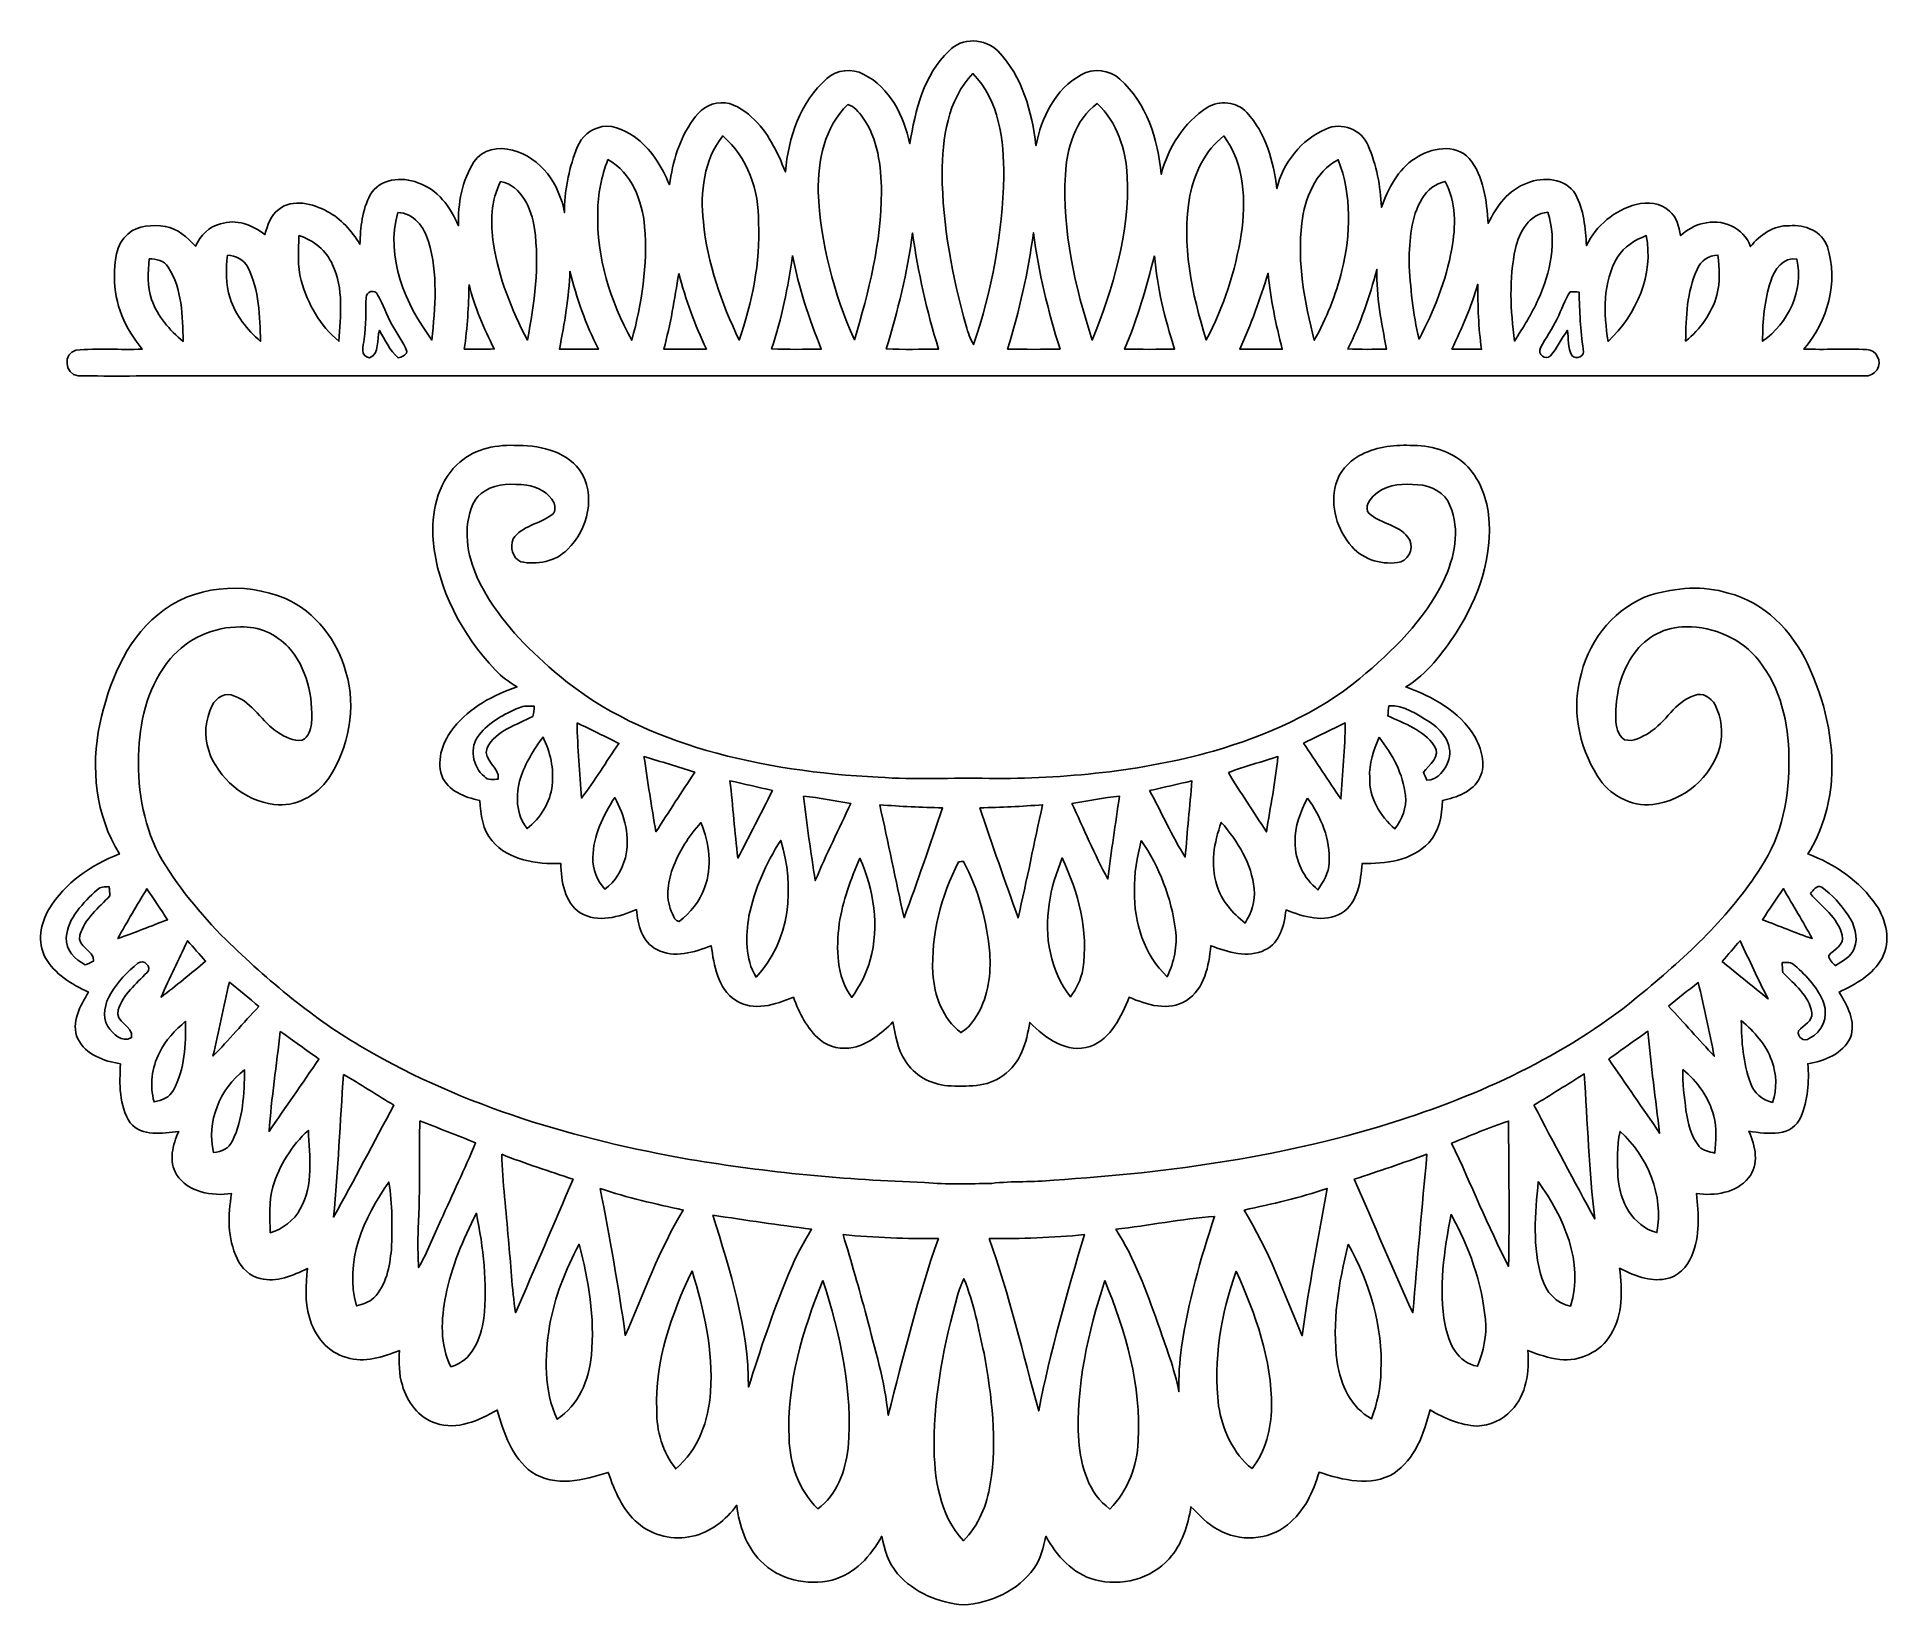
# Model space of a CAD drawing. Header units: centimetres. Extents: x -12.7 to 12.7, y -10.7 to 10.8.
import ezdxf

# ---------------------------------------------------------------- set-up
doc = ezdxf.new("R2010")
doc.units = ezdxf.units.CM
doc.header["$MEASUREMENT"] = 0
doc.layers.add('Camada 1', color=7, linetype='Continuous')

msp = doc.modelspace()

# ---------------------------------------------------------------- linework, layer by layer
at = {"layer": 'Camada 1', "color": 156}
for points, knots in [([(-0.19649, 10.56922), (-0.02504, 10.75901), (0.30091, 10.7442), (0.47412, 10.56428), (0.47412, 10.56428), (0.8068, 10.21961), (0.93627, 9.73843), (0.99201, 9.27487), (0.99201, 9.27487), (1.06539, 9.65658), (1.25448, 10.04958), (1.60901, 10.24184), (1.60901, 10.24184), (1.77587, 10.3378), (1.99813, 10.31627), (2.13818, 10.18258), (2.13818, 10.18258), (2.50825, 9.85696), (2.65711, 9.3599), (2.70369, 8.88434), (2.70369, 8.88434), (2.79822, 9.24806), (3.01237, 9.59026), (3.33233, 9.79487), (3.33233, 9.79487), (3.49919, 9.90211), (3.73768, 9.87671), (3.87173, 9.72784), (3.87173, 9.72784), (4.13244, 9.44633), (4.24108, 9.05933), (4.28412, 8.68644), (4.28412, 8.68644), (4.36421, 9.03993), (4.61926, 9.36059), (4.95545, 9.50207), (4.95545, 9.50207), (5.16502, 9.60366), (5.44759, 9.49254), (5.53084, 9.27487), (5.53084, 9.27487), (5.64515, 9.00923), (5.70123, 8.72101), (5.71253, 8.4328), (5.71253, 8.4328), (5.80848, 8.6875), (5.93619, 8.94855), (6.1729, 9.10025), (6.1729, 9.10025), (6.38598, 9.24454), (6.719, 9.30909), (6.91337, 9.1006), (6.91337, 9.1006), (7.11622, 8.85295), (7.14903, 8.51887), (7.17161, 8.21125), (7.17161, 8.21125), (7.28415, 8.4462), (7.45208, 8.67339), (7.70607, 8.7637), (7.70607, 8.7637), (7.92692, 8.85401), (8.22642, 8.83143), (8.36329, 8.61236), (8.36329, 8.61236), (8.48113, 8.39893), (8.49982, 8.14634), (8.5157, 7.90751), (8.5157, 7.90751), (8.64446, 8.18232), (8.90093, 8.3947), (9.1948, 8.47019), (9.1948, 8.47019), (9.34861, 8.509), (9.53028, 8.49595), (9.64812, 8.37847), (9.64812, 8.37847), (9.74865, 8.29768), (9.78076, 8.16715), (9.80122, 8.04615), (9.80122, 8.04615), (9.89117, 8.11988), (9.98996, 8.18797), (10.10673, 8.20984), (10.10673, 8.20984), (10.36109, 8.28393), (10.66799, 8.1541), (10.75689, 7.89515), (10.75689, 7.89515), (10.88813, 8.05427), (11.07298, 8.18797), (11.28854, 8.17986), (11.28854, 8.17986), (11.49667, 8.19961), (11.73761, 8.10401), (11.80711, 7.89199), (11.80711, 7.89199), (11.96128, 7.41045), (11.80994, 6.87069), (11.48537, 6.49357), (11.48537, 6.49357), (11.77254, 6.48334), (12.05971, 6.49886), (12.34687, 6.48723), (12.34687, 6.48723), (12.48021, 6.48935), (12.55713, 6.31647), (12.48692, 6.21135), (12.48692, 6.21135), (12.44635, 6.15772), (12.38284, 6.11962), (12.3144, 6.12598), (12.3144, 6.12598), (4.64643, 6.12527), (-3.02153, 6.12598), (-10.68916, 6.12563), (-10.68916, 6.12563), (-11.15907, 6.1288), (-11.62966, 6.11998), (-12.09921, 6.12951), (-12.09921, 6.12951), (-12.2823, 6.14715), (-12.3077, 6.43466), (-12.12779, 6.47912), (-12.12779, 6.47912), (-11.82722, 6.50768), (-11.52348, 6.47982), (-11.22151, 6.49286), (-11.22151, 6.49286), (-11.45117, 6.76839), (-11.60674, 7.11553), (-11.60074, 7.47888), (-11.60074, 7.47888), (-11.5958, 7.68314), (-11.59122, 7.9262), (-11.41764, 8.06591), (-11.41764, 8.06591), (-11.28183, 8.19291), (-11.08075, 8.1922), (-10.90753, 8.16927), (-10.90753, 8.16927), (-10.73961, 8.13928), (-10.6052, 8.02463), (-10.49584, 7.9001), (-10.49584, 7.9001), (-10.4267, 8.04192), (-10.3124, 8.17315), (-10.15047, 8.2042), (-10.15047, 8.2042), (-9.93986, 8.27863), (-9.71338, 8.18832), (-9.54511, 8.0592), (-9.54511, 8.0592), (-9.50665, 8.18409), (-9.47208, 8.3259), (-9.35637, 8.40351), (-9.35637, 8.40351), (-9.16199, 8.55415), (-8.89212, 8.48359), (-8.69526, 8.37564), (-8.69526, 8.37564), (-8.50123, 8.27687), (-8.36189, 8.10577), (-8.24582, 7.92691), (-8.24582, 7.92691), (-8.24159, 8.15692), (-8.21337, 8.39505), (-8.10683, 8.60212), (-8.10683, 8.60212), (-7.97701, 8.82402), (-7.67785, 8.85613), (-7.45596, 8.76829), (-7.45596, 8.76829), (-7.18572, 8.67727), (-7.0058, 8.43386), (-6.89997, 8.17986), (-6.89997, 8.17986), (-6.9095, 8.48183), (-6.85165, 8.79581), (-6.6883, 9.05333), (-6.6883, 9.05333), (-6.57684, 9.22478), (-6.34717, 9.26782), (-6.16091, 9.21173), (-6.16091, 9.21173), (-5.77285, 9.11542), (-5.5178, 8.73794), (-5.45112, 8.36048), (-5.45112, 8.36048), (-5.45606, 8.64799), (-5.39255, 8.93374), (-5.29731, 9.20362), (-5.29731, 9.20362), (-5.2518, 9.34366), (-5.14772, 9.47067), (-5.00379, 9.51547), (-5.00379, 9.51547), (-4.82952, 9.58638), (-4.64467, 9.49571), (-4.50074, 9.3987), (-4.50074, 9.3987), (-4.26861, 9.24171), (-4.12255, 8.99265), (-4.01708, 8.73901), (-4.01708, 8.73901), (-3.96875, 9.05087), (-3.88479, 9.36554), (-3.69639, 9.62448), (-3.69639, 9.62448), (-3.6135, 9.75395), (-3.47556, 9.85872), (-3.31645, 9.85978), (-3.31645, 9.85978), (-3.15207, 9.87143), (-3.0113, 9.76665), (-2.89348, 9.6647), (-2.89348, 9.6647), (-2.67088, 9.46502), (-2.54175, 9.1888), (-2.43275, 8.9161), (-2.43275, 8.9161), (-2.39182, 9.386), (-2.23097, 9.87354), (-1.86477, 10.19069), (-1.86477, 10.19069), (-1.72966, 10.31346), (-1.52118, 10.33744), (-1.36102, 10.2489), (-1.36102, 10.2489), (-1.00153, 10.07039), (-0.81667, 9.6774), (-0.73166, 9.3031), (-0.73166, 9.3031), (-0.65687, 9.75642), (-0.54327, 10.24149), (-0.19649, 10.56922)], [0, 0, 0, 0, 0.01666667, 0.01666667, 0.01666667, 0.01666667, 0.03333333, 0.03333333, 0.03333333, 0.03333333, 0.05, 0.05, 0.05, 0.05, 0.06666667, 0.06666667, 0.06666667, 0.06666667, 0.08333333, 0.08333333, 0.08333333, 0.08333333, 0.1, 0.1, 0.1, 0.1, 0.11666667, 0.11666667, 0.11666667, 0.11666667, 0.13333333, 0.13333333, 0.13333333, 0.13333333, 0.15, 0.15, 0.15, 0.15, 0.16666667, 0.16666667, 0.16666667, 0.16666667, 0.18333333, 0.18333333, 0.18333333, 0.18333333, 0.2, 0.2, 0.2, 0.2, 0.21666667, 0.21666667, 0.21666667, 0.21666667, 0.23333333, 0.23333333, 0.23333333, 0.23333333, 0.25, 0.25, 0.25, 0.25, 0.26666667, 0.26666667, 0.26666667, 0.26666667, 0.28333333, 0.28333333, 0.28333333, 0.28333333, 0.3, 0.3, 0.3, 0.3, 0.31666667, 0.31666667, 0.31666667, 0.31666667, 0.33333333, 0.33333333, 0.33333333, 0.33333333, 0.35, 0.35, 0.35, 0.35, 0.36666667, 0.36666667, 0.36666667, 0.36666667, 0.38333333, 0.38333333, 0.38333333, 0.38333333, 0.4, 0.4, 0.4, 0.4, 0.41666667, 0.41666667, 0.41666667, 0.41666667, 0.43333333, 0.43333333, 0.43333333, 0.43333333, 0.45, 0.45, 0.45, 0.45, 0.46666667, 0.46666667, 0.46666667, 0.46666667, 0.48333333, 0.48333333, 0.48333333, 0.48333333, 0.5, 0.5, 0.5, 0.5, 0.51666667, 0.51666667, 0.51666667, 0.51666667, 0.53333333, 0.53333333, 0.53333333, 0.53333333, 0.55, 0.55, 0.55, 0.55, 0.56666667, 0.56666667, 0.56666667, 0.56666667, 0.58333333, 0.58333333, 0.58333333, 0.58333333, 0.6, 0.6, 0.6, 0.6, 0.61666667, 0.61666667, 0.61666667, 0.61666667, 0.63333333, 0.63333333, 0.63333333, 0.63333333, 0.65, 0.65, 0.65, 0.65, 0.66666667, 0.66666667, 0.66666667, 0.66666667, 0.68333333, 0.68333333, 0.68333333, 0.68333333, 0.7, 0.7, 0.7, 0.7, 0.71666667, 0.71666667, 0.71666667, 0.71666667, 0.73333333, 0.73333333, 0.73333333, 0.73333333, 0.75, 0.75, 0.75, 0.75, 0.76666667, 0.76666667, 0.76666667, 0.76666667, 0.78333333, 0.78333333, 0.78333333, 0.78333333, 0.8, 0.8, 0.8, 0.8, 0.81666667, 0.81666667, 0.81666667, 0.81666667, 0.83333333, 0.83333333, 0.83333333, 0.83333333, 0.85, 0.85, 0.85, 0.85, 0.86666667, 0.86666667, 0.86666667, 0.86666667, 0.88333333, 0.88333333, 0.88333333, 0.88333333, 0.9, 0.9, 0.9, 0.9, 0.91666667, 0.91666667, 0.91666667, 0.91666667, 0.93333333, 0.93333333, 0.93333333, 0.93333333, 0.95, 0.95, 0.95, 0.95, 0.96666667, 0.96666667, 0.96666667, 0.96666667, 1, 1, 1, 1]), ([(-0.29033, 8.89), (-0.29033, 8.89), (-0.29033, 8.89), (-0.29033, 8.89), (-0.29033, 8.89), (-0.28609, 8.18515), (-0.15205, 7.487), (0.03844, 6.81036), (0.03844, 6.81036), (0.06173, 6.72146), (0.09525, 6.63539), (0.13935, 6.5546), (0.13935, 6.5546), (0.38805, 7.29438), (0.53657, 8.07295), (0.55316, 8.85401), (0.55316, 8.85401), (0.55279, 9.34543), (0.49283, 9.89259), (0.12946, 10.25983), (0.12946, 10.25983), (-0.21836, 9.89824), (-0.28821, 9.37012), (-0.29033, 8.89)], [0, 0, 0, 0, 0.14285714, 0.14285714, 0.14285714, 0.14285714, 0.28571429, 0.28571429, 0.28571429, 0.28571429, 0.42857143, 0.42857143, 0.42857143, 0.42857143, 0.57142857, 0.57142857, 0.57142857, 0.57142857, 0.71428571, 0.71428571, 0.71428571, 0.71428571, 1, 1, 1, 1]), ([(-1.98366, 8.64305), (-1.98366, 8.64305), (-1.98366, 8.64305), (-1.98366, 8.64305), (-1.98366, 8.64305), (-1.95509, 7.94526), (-1.77095, 7.2584), (-1.49014, 6.62128), (-1.49014, 6.62128), (-1.2901, 7.27745), (-1.12182, 7.95301), (-1.12041, 8.64305), (-1.12041, 8.64305), (-1.12182, 8.99548), (-1.16733, 9.37048), (-1.37759, 9.66505), (-1.37759, 9.66505), (-1.43228, 9.73278), (-1.48943, 9.81463), (-1.57902, 9.83615), (-1.57902, 9.83615), (-1.90005, 9.53205), (-1.9872, 9.0678), (-1.98366, 8.64305)], [0, 0, 0, 0, 0.14285714, 0.14285714, 0.14285714, 0.14285714, 0.28571429, 0.28571429, 0.28571429, 0.28571429, 0.42857143, 0.42857143, 0.42857143, 0.42857143, 0.57142857, 0.57142857, 0.57142857, 0.57142857, 0.71428571, 0.71428571, 0.71428571, 0.71428571, 1, 1, 1, 1]), ([(1.39381, 8.87552), (1.39381, 8.87552), (1.39381, 8.87552), (1.39381, 8.87552), (1.39381, 8.87552), (1.35042, 8.10648), (1.52505, 7.34342), (1.76142, 6.6167), (1.76142, 6.6167), (2.0454, 7.32649), (2.274, 8.08177), (2.23979, 8.85436), (2.23979, 8.85436), (2.22391, 9.21948), (2.09973, 9.59484), (1.82879, 9.85061), (1.82879, 9.85061), (1.52471, 9.62695), (1.41498, 9.23572), (1.39381, 8.87552)], [0, 0, 0, 0, 0.16666667, 0.16666667, 0.16666667, 0.16666667, 0.33333333, 0.33333333, 0.33333333, 0.33333333, 0.5, 0.5, 0.5, 0.5, 0.66666667, 0.66666667, 0.66666667, 0.66666667, 1, 1, 1, 1]), ([(-3.55353, 8.23277), (-3.55353, 8.23277), (-3.55353, 8.23277), (-3.55353, 8.23277), (-3.55353, 8.23277), (-3.4999, 7.66762), (-3.30588, 7.12611), (-3.06387, 6.61634), (-3.06387, 6.61634), (-2.885, 7.13034), (-2.77459, 7.67467), (-2.79788, 8.22113), (-2.79788, 8.22113), (-2.79223, 8.65963), (-2.9471, 9.11754), (-3.28824, 9.40752), (-3.28824, 9.40752), (-3.54646, 9.07908), (-3.60009, 8.6367), (-3.55353, 8.23277)], [0, 0, 0, 0, 0.16666667, 0.16666667, 0.16666667, 0.16666667, 0.33333333, 0.33333333, 0.33333333, 0.33333333, 0.5, 0.5, 0.5, 0.5, 0.66666667, 0.66666667, 0.66666667, 0.66666667, 1, 1, 1, 1]), ([(3.09597, 8.59119), (3.09597, 8.59119), (3.09597, 8.59119), (3.09597, 8.59119), (3.09597, 8.59119), (2.97532, 7.92832), (3.12208, 7.2517), (3.31927, 6.61846), (3.31927, 6.61846), (3.55458, 7.06825), (3.71792, 7.5586), (3.79694, 8.06061), (3.79694, 8.06061), (3.86432, 8.51675), (3.84668, 9.02335), (3.55881, 9.40647), (3.55881, 9.40647), (3.30305, 9.20962), (3.15911, 8.90164), (3.09597, 8.59119)], [0, 0, 0, 0, 0.16666667, 0.16666667, 0.16666667, 0.16666667, 0.33333333, 0.33333333, 0.33333333, 0.33333333, 0.5, 0.5, 0.5, 0.5, 0.66666667, 0.66666667, 0.66666667, 0.66666667, 1, 1, 1, 1]), ([(-4.85739, 9.08438), (-4.85739, 9.08438), (-4.85739, 9.08438), (-4.85739, 9.08438), (-4.85739, 9.08438), (-4.94488, 8.85436), (-4.99886, 8.60954), (-4.99533, 8.36224), (-4.99533, 8.36224), (-5.01826, 7.74982), (-4.82353, 7.14728), (-4.53214, 6.61423), (-4.53214, 6.61423), (-4.39313, 7.11729), (-4.31305, 7.64329), (-4.35575, 8.16539), (-4.35575, 8.16539), (-4.3875, 8.51993), (-4.53002, 8.90305), (-4.85739, 9.08438)], [0, 0, 0, 0, 0.16666667, 0.16666667, 0.16666667, 0.16666667, 0.33333333, 0.33333333, 0.33333333, 0.33333333, 0.5, 0.5, 0.5, 0.5, 0.66666667, 0.66666667, 0.66666667, 0.66666667, 1, 1, 1, 1]), ([(4.62385, 8.21619), (4.62385, 8.21619), (4.62385, 8.21619), (4.62385, 8.21619), (4.62385, 8.21619), (4.56282, 7.67785), (4.65737, 7.13317), (4.79565, 6.61351), (4.79565, 6.61351), (4.96217, 6.91268), (5.08916, 7.23406), (5.17207, 7.56601), (5.17207, 7.56601), (5.29554, 8.06238), (5.31071, 8.59931), (5.12234, 9.08155), (5.12234, 9.08155), (4.80377, 8.91893), (4.66901, 8.55027), (4.62385, 8.21619)], [0, 0, 0, 0, 0.16666667, 0.16666667, 0.16666667, 0.16666667, 0.33333333, 0.33333333, 0.33333333, 0.33333333, 0.5, 0.5, 0.5, 0.5, 0.66666667, 0.66666667, 0.66666667, 0.66666667, 1, 1, 1, 1]), ([(-6.32459, 8.78628), (-6.32459, 8.78628), (-6.32459, 8.78628), (-6.32459, 8.78628), (-6.32459, 8.78628), (-6.45829, 8.52311), (-6.46289, 8.21972), (-6.42301, 7.93362), (-6.42301, 7.93362), (-6.3507, 7.47006), (-6.17431, 7.0298), (-5.9577, 6.61599), (-5.9577, 6.61599), (-5.86351, 7.11729), (-5.78872, 7.63269), (-5.86105, 8.14175), (-5.86105, 8.14175), (-5.90444, 8.40846), (-6.02967, 8.72313), (-6.32459, 8.78628)], [0, 0, 0, 0, 0.16666667, 0.16666667, 0.16666667, 0.16666667, 0.33333333, 0.33333333, 0.33333333, 0.33333333, 0.5, 0.5, 0.5, 0.5, 0.66666667, 0.66666667, 0.66666667, 0.66666667, 1, 1, 1, 1]), ([(6.2685, 8.55238), (6.2685, 8.55238), (6.2685, 8.55238), (6.2685, 8.55238), (6.2685, 8.55238), (6.11363, 8.29451), (6.09706, 7.98336), (6.09035, 7.69055), (6.09035, 7.69055), (6.11046, 7.33495), (6.13974, 6.97723), (6.22757, 6.63081), (6.22757, 6.63081), (6.43149, 7.01852), (6.59799, 7.43091), (6.67419, 7.86377), (6.67419, 7.86377), (6.73206, 8.17068), (6.73169, 8.50088), (6.586, 8.78487), (6.586, 8.78487), (6.45407, 8.75171), (6.33801, 8.66986), (6.2685, 8.55238)], [0, 0, 0, 0, 0.14285714, 0.14285714, 0.14285714, 0.14285714, 0.28571429, 0.28571429, 0.28571429, 0.28571429, 0.42857143, 0.42857143, 0.42857143, 0.42857143, 0.57142857, 0.57142857, 0.57142857, 0.57142857, 0.71428571, 0.71428571, 0.71428571, 0.71428571, 1, 1, 1, 1]), ([(7.5452, 7.86799), (7.5452, 7.86799), (7.5452, 7.86799), (7.5452, 7.86799), (7.5452, 7.86799), (7.45243, 7.45348), (7.47781, 7.02062), (7.53321, 6.60259), (7.53321, 6.60259), (7.64575, 6.78885), (7.76817, 6.97018), (7.85529, 7.17091), (7.85529, 7.17091), (8.02462, 7.53886), (8.116, 7.96783), (7.98688, 8.36295), (7.98688, 8.36295), (7.73112, 8.34531), (7.59495, 8.09096), (7.5452, 7.86799)], [0, 0, 0, 0, 0.16666667, 0.16666667, 0.16666667, 0.16666667, 0.33333333, 0.33333333, 0.33333333, 0.33333333, 0.5, 0.5, 0.5, 0.5, 0.66666667, 0.66666667, 0.66666667, 0.66666667, 1, 1, 1, 1]), ([(-7.73077, 8.36012), (-7.73077, 8.36012), (-7.73077, 8.36012), (-7.73077, 8.36012), (-7.73077, 8.36012), (-7.90081, 7.74312), (-7.62599, 7.10635), (-7.26193, 6.61563), (-7.26193, 6.61563), (-7.21995, 7.0633), (-7.17585, 7.52651), (-7.30919, 7.9636), (-7.30919, 7.9636), (-7.3674, 8.15657), (-7.50958, 8.3573), (-7.73077, 8.36012)], [0, 0, 0, 0, 0.2, 0.2, 0.2, 0.2, 0.4, 0.4, 0.4, 0.4, 0.6, 0.6, 0.6, 0.6, 1, 1, 1, 1]), ([(-9.08014, 8.04403), (-9.08014, 8.04403), (-9.08014, 8.04403), (-9.08014, 8.04403), (-9.08014, 8.04403), (-9.08755, 7.83907), (-9.10378, 7.62952), (-9.04839, 7.4295), (-9.04839, 7.4295), (-8.96196, 7.11234), (-8.79122, 6.81107), (-8.53439, 6.60152), (-8.53439, 6.60152), (-8.51182, 6.94865), (-8.46666, 7.31979), (-8.62012, 7.64504), (-8.62012, 7.64504), (-8.70514, 7.83872), (-8.8787, 7.98336), (-9.08014, 8.04403)], [0, 0, 0, 0, 0.16666667, 0.16666667, 0.16666667, 0.16666667, 0.33333333, 0.33333333, 0.33333333, 0.33333333, 0.5, 0.5, 0.5, 0.5, 0.66666667, 0.66666667, 0.66666667, 0.66666667, 1, 1, 1, 1]), ([(-1.0548, 6.49464), (-1.0548, 6.49464), (-1.0548, 6.49464), (-1.0548, 6.49464), (-1.0548, 6.49464), (-0.81633, 6.48757), (-0.57784, 6.48864), (-0.33937, 6.49393), (-0.33937, 6.49393), (-0.50129, 7.01216), (-0.61877, 7.54379), (-0.69568, 8.08143), (-0.69568, 8.08143), (-0.76341, 7.54238), (-0.89712, 7.01392), (-1.0548, 6.49464)], [0, 0, 0, 0, 0.2, 0.2, 0.2, 0.2, 0.4, 0.4, 0.4, 0.4, 0.6, 0.6, 0.6, 0.6, 1, 1, 1, 1]), ([(0.60359, 6.49427), (0.60359, 6.49427), (0.60359, 6.49427), (0.60359, 6.49427), (0.60359, 6.49427), (0.84242, 6.48757), (1.08162, 6.48935), (1.32045, 6.49323), (1.32045, 6.49323), (1.15675, 7.01286), (1.02904, 7.54415), (0.95708, 8.0846), (0.95708, 8.0846), (0.88652, 7.5452), (0.76341, 7.01392), (0.60359, 6.49427)], [0, 0, 0, 0, 0.2, 0.2, 0.2, 0.2, 0.4, 0.4, 0.4, 0.4, 0.6, 0.6, 0.6, 0.6, 1, 1, 1, 1]), ([(8.94115, 7.74946), (8.94115, 7.74946), (8.94115, 7.74946), (8.94115, 7.74946), (8.94115, 7.74946), (8.73125, 7.40726), (8.74959, 6.97971), (8.81062, 6.59765), (8.81062, 6.59765), (9.19656, 6.9617), (9.43856, 7.51134), (9.33167, 8.04439), (9.33167, 8.04439), (9.17751, 7.98476), (9.02582, 7.89693), (8.94115, 7.74946)], [0, 0, 0, 0, 0.2, 0.2, 0.2, 0.2, 0.4, 0.4, 0.4, 0.4, 0.6, 0.6, 0.6, 0.6, 1, 1, 1, 1]), ([(-11.1259, 7.72795), (-11.1259, 7.72795), (-11.1259, 7.72795), (-11.1259, 7.72795), (-11.1259, 7.72795), (-11.14213, 7.54308), (-11.16012, 7.34905), (-11.0938, 7.17125), (-11.0938, 7.17125), (-11.01619, 6.93878), (-10.84721, 6.75323), (-10.6627, 6.59835), (-10.6627, 6.59835), (-10.66976, 6.94265), (-10.67505, 7.31626), (-10.86731, 7.61541), (-10.86731, 7.61541), (-10.92059, 7.7089), (-11.02959, 7.72159), (-11.1259, 7.72795)], [0, 0, 0, 0, 0.16666667, 0.16666667, 0.16666667, 0.16666667, 0.33333333, 0.33333333, 0.33333333, 0.33333333, 0.5, 0.5, 0.5, 0.5, 0.66666667, 0.66666667, 0.66666667, 0.66666667, 1, 1, 1, 1]), ([(-10.0584, 7.77909), (-10.0584, 7.77909), (-10.0584, 7.77909), (-10.0584, 7.77909), (-10.0584, 7.77909), (-10.07251, 7.5826), (-10.08732, 7.37904), (-10.021, 7.1896), (-10.021, 7.1896), (-9.95045, 6.95218), (-9.785, 6.76239), (-9.60578, 6.59835), (-9.60578, 6.59835), (-9.61495, 6.93983), (-9.61883, 7.30143), (-9.78041, 7.61152), (-9.78041, 7.61152), (-9.83226, 7.72018), (-9.94233, 7.77309), (-10.0584, 7.77909)], [0, 0, 0, 0, 0.16666667, 0.16666667, 0.16666667, 0.16666667, 0.33333333, 0.33333333, 0.33333333, 0.33333333, 0.5, 0.5, 0.5, 0.5, 0.66666667, 0.66666667, 0.66666667, 0.66666667, 1, 1, 1, 1]), ([(-2.33432, 7.77416), (-2.33432, 7.77416), (-2.33432, 7.77416), (-2.33432, 7.77416), (-2.33432, 7.77416), (-2.39713, 7.3413), (-2.48284, 6.91091), (-2.62078, 6.49498), (-2.62078, 6.49498), (-2.39465, 6.48757), (-2.16817, 6.48864), (-1.94168, 6.49393), (-1.94168, 6.49393), (-2.1075, 6.90879), (-2.25142, 7.33424), (-2.33432, 7.77416)], [0, 0, 0, 0, 0.2, 0.2, 0.2, 0.2, 0.4, 0.4, 0.4, 0.4, 0.6, 0.6, 0.6, 0.6, 1, 1, 1, 1]), ([(2.6109, 7.76746), (2.6109, 7.76746), (2.6109, 7.76746), (2.6109, 7.76746), (2.6109, 7.76746), (2.49765, 7.33565), (2.37912, 6.9035), (2.20274, 6.49216), (2.20274, 6.49216), (2.43028, 6.48935), (2.65818, 6.48864), (2.88607, 6.49323), (2.88607, 6.49323), (2.75271, 6.90738), (2.64936, 7.33319), (2.6109, 7.76746)], [0, 0, 0, 0, 0.2, 0.2, 0.2, 0.2, 0.4, 0.4, 0.4, 0.4, 0.6, 0.6, 0.6, 0.6, 1, 1, 1, 1]), ([(10.027, 7.58048), (10.027, 7.58048), (10.027, 7.58048), (10.027, 7.58048), (10.027, 7.58048), (9.88552, 7.27674), (9.8767, 6.93173), (9.87, 6.60259), (9.87, 6.60259), (10.07109, 6.7631), (10.22597, 6.98429), (10.29828, 7.23194), (10.29828, 7.23194), (10.34308, 7.41079), (10.32932, 7.59741), (10.31239, 7.77909), (10.31239, 7.77909), (10.18504, 7.77487), (10.07285, 7.70078), (10.027, 7.58048)], [0, 0, 0, 0, 0.16666667, 0.16666667, 0.16666667, 0.16666667, 0.33333333, 0.33333333, 0.33333333, 0.33333333, 0.5, 0.5, 0.5, 0.5, 0.66666667, 0.66666667, 0.66666667, 0.66666667, 1, 1, 1, 1]), ([(11.03277, 7.42314), (11.03277, 7.42314), (11.03277, 7.42314), (11.03277, 7.42314), (11.03277, 7.42314), (10.94775, 7.15892), (10.92129, 6.87775), (10.9227, 6.60082), (10.9227, 6.60082), (11.27441, 6.84812), (11.48608, 7.29368), (11.39155, 7.7223), (11.39155, 7.7223), (11.2021, 7.75475), (11.08321, 7.58084), (11.03277, 7.42314)], [0, 0, 0, 0, 0.2, 0.2, 0.2, 0.2, 0.4, 0.4, 0.4, 0.4, 0.6, 0.6, 0.6, 0.6, 1, 1, 1, 1]), ([(-6.75534, 7.37551), (-6.75534, 7.37551), (-6.75534, 7.37551), (-6.75534, 7.37551), (-6.75534, 7.37551), (-6.7631, 7.08094), (-6.77545, 6.78532), (-6.82166, 6.49393), (-6.82166, 6.49393), (-6.68513, 6.48935), (-6.54861, 6.4897), (-6.41208, 6.49498), (-6.41208, 6.49498), (-6.55179, 6.77757), (-6.67914, 7.06861), (-6.75534, 7.37551)], [0, 0, 0, 0, 0.2, 0.2, 0.2, 0.2, 0.4, 0.4, 0.4, 0.4, 0.6, 0.6, 0.6, 0.6, 1, 1, 1, 1]), ([(-5.37703, 7.56072), (-5.37703, 7.56072), (-5.37703, 7.56072), (-5.37703, 7.56072), (-5.37703, 7.56072), (-5.38938, 7.2009), (-5.449, 6.84494), (-5.52131, 6.49286), (-5.52131, 6.49286), (-5.34317, 6.48935), (-5.16502, 6.48935), (-4.98686, 6.49145), (-4.98686, 6.49145), (-5.16042, 6.83048), (-5.28601, 7.19137), (-5.37703, 7.56072)], [0, 0, 0, 0, 0.2, 0.2, 0.2, 0.2, 0.4, 0.4, 0.4, 0.4, 0.6, 0.6, 0.6, 0.6, 1, 1, 1, 1]), ([(-3.89042, 7.52474), (-3.89042, 7.52474), (-3.89042, 7.52474), (-3.89042, 7.52474), (-3.89042, 7.52474), (-3.94723, 7.17832), (-4.0012, 6.83012), (-4.09434, 6.49076), (-4.09434, 6.49076), (-3.90031, 6.4897), (-3.70662, 6.48935), (-3.5126, 6.49357), (-3.5126, 6.49357), (-3.66783, 6.8259), (-3.79589, 7.17055), (-3.89042, 7.52474)], [0, 0, 0, 0, 0.2, 0.2, 0.2, 0.2, 0.4, 0.4, 0.4, 0.4, 0.6, 0.6, 0.6, 0.6, 1, 1, 1, 1]), ([(3.77647, 6.49323), (3.77647, 6.49323), (3.77647, 6.49323), (3.77647, 6.49323), (3.77647, 6.49323), (3.9698, 6.48899), (4.16312, 6.48935), (4.3568, 6.49216), (4.3568, 6.49216), (4.27143, 6.83365), (4.19629, 7.17868), (4.16524, 7.52968), (4.16524, 7.52968), (4.05129, 7.17868), (3.93629, 6.82695), (3.77647, 6.49323)], [0, 0, 0, 0, 0.2, 0.2, 0.2, 0.2, 0.4, 0.4, 0.4, 0.4, 0.6, 0.6, 0.6, 0.6, 1, 1, 1, 1]), ([(5.25285, 6.49464), (5.25285, 6.49464), (5.25285, 6.49464), (5.25285, 6.49464), (5.25285, 6.49464), (5.42924, 6.48864), (5.60599, 6.48828), (5.78238, 6.49393), (5.78238, 6.49393), (5.71429, 6.85375), (5.64127, 7.21606), (5.65043, 7.58437), (5.65043, 7.58437), (5.55378, 7.20901), (5.42854, 6.84072), (5.25285, 6.49464)], [0, 0, 0, 0, 0.2, 0.2, 0.2, 0.2, 0.4, 0.4, 0.4, 0.4, 0.6, 0.6, 0.6, 0.6, 1, 1, 1, 1]), ([(6.67525, 6.49286), (6.67525, 6.49286), (6.67525, 6.49286), (6.67525, 6.49286), (6.67525, 6.49286), (6.81036, 6.49004), (6.94548, 6.4897), (7.0806, 6.49111), (7.0806, 6.49111), (7.03896, 6.78568), (7.02944, 7.08235), (7.0298, 7.37904), (7.0298, 7.37904), (6.93807, 7.0739), (6.81708, 6.77827), (6.67525, 6.49286)], [0, 0, 0, 0, 0.2, 0.2, 0.2, 0.2, 0.4, 0.4, 0.4, 0.4, 0.6, 0.6, 0.6, 0.6, 1, 1, 1, 1]), ([(-8.16256, 7.19807), (-8.16256, 7.19807), (-8.16256, 7.19807), (-8.16256, 7.19807), (-8.16256, 7.19807), (-8.16751, 7.00899), (-8.15869, 6.81848), (-8.19043, 6.63081), (-8.19043, 6.63081), (-8.19996, 6.53732), (-8.25076, 6.39339), (-8.11459, 6.37222), (-8.11459, 6.37222), (-7.97101, 6.42937), (-8.02111, 6.62727), (-7.98089, 6.74863), (-7.98089, 6.74863), (-7.90292, 6.61916), (-7.83978, 6.47593), (-7.72617, 6.37292), (-7.72617, 6.37292), (-7.67503, 6.38493), (-7.62, 6.40257), (-7.60482, 6.45936), (-7.60482, 6.45936), (-7.65281, 6.5927), (-7.747, 6.70243), (-7.80908, 6.82871), (-7.80908, 6.82871), (-7.88492, 6.95995), (-7.93009, 7.10635), (-8.00593, 7.23723), (-8.00593, 7.23723), (-8.03345, 7.32225), (-8.16892, 7.27604), (-8.16256, 7.19807)], [0, 0, 0, 0, 0.1, 0.1, 0.1, 0.1, 0.2, 0.2, 0.2, 0.2, 0.3, 0.3, 0.3, 0.3, 0.4, 0.4, 0.4, 0.4, 0.5, 0.5, 0.5, 0.5, 0.6, 0.6, 0.6, 0.6, 0.7, 0.7, 0.7, 0.7, 0.8, 0.8, 0.8, 0.8, 1, 1, 1, 1]), ([(8.11354, 6.90879), (8.11354, 6.90879), (8.11354, 6.90879), (8.11354, 6.90879), (8.11354, 6.90879), (8.04862, 6.76945), (7.9576, 6.64457), (7.88599, 6.50909), (7.88599, 6.50909), (7.83802, 6.42902), (7.9583, 6.32953), (8.02286, 6.40009), (8.02286, 6.40009), (8.11494, 6.50699), (8.1735, 6.63821), (8.25782, 6.75145), (8.25782, 6.75145), (8.27156, 6.6368), (8.25887, 6.51369), (8.31285, 6.40749), (8.31285, 6.40749), (8.376, 6.34188), (8.50087, 6.39726), (8.4709, 6.49004), (8.4709, 6.49004), (8.4328, 6.74933), (8.42115, 7.01075), (8.4148, 7.27251), (8.4148, 7.27251), (8.37388, 7.27533), (8.33366, 7.27638), (8.2931, 7.27604), (8.2931, 7.27604), (8.21336, 7.16421), (8.17845, 7.02839), (8.11354, 6.90879)], [0, 0, 0, 0, 0.1, 0.1, 0.1, 0.1, 0.2, 0.2, 0.2, 0.2, 0.3, 0.3, 0.3, 0.3, 0.4, 0.4, 0.4, 0.4, 0.5, 0.5, 0.5, 0.5, 0.6, 0.6, 0.6, 0.6, 0.7, 0.7, 0.7, 0.7, 0.8, 0.8, 0.8, 0.8, 1, 1, 1, 1]), ([(-6.92114, 4.91031), (-6.71829, 5.1142), (-6.41879, 5.18653), (-6.13867, 5.17701), (-6.13867, 5.17701), (-5.818, 5.18512), (-5.45182, 5.11033), (-5.2451, 4.84363), (-5.2451, 4.84363), (-5.01509, 4.50744), (-5.12585, 4.02201), (-5.41126, 3.7532), (-5.41126, 3.7532), (-5.57423, 3.58846), (-5.82789, 3.53764), (-6.04908, 3.58705), (-6.04908, 3.58705), (-6.16902, 3.63926), (-6.1909, 3.78424), (-6.1535, 3.89714), (-6.1535, 3.89714), (-6.03391, 4.07916), (-5.7972, 4.10033), (-5.63138, 4.22168), (-5.63138, 4.22168), (-5.57072, 4.25272), (-5.57388, 4.33387), (-5.59399, 4.38891), (-5.59399, 4.38891), (-5.66137, 4.5339), (-5.82117, 4.60587), (-5.97005, 4.63479), (-5.97005, 4.63479), (-6.15984, 4.65137), (-6.36622, 4.65983), (-6.5352, 4.55682), (-6.5352, 4.55682), (-6.68937, 4.47357), (-6.74687, 4.29153), (-6.77157, 4.12962), (-6.77157, 4.12962), (-6.82271, 3.78178), (-6.69678, 3.43605), (-6.52356, 3.13937), (-6.52356, 3.13937), (-6.26638, 2.70722), (-5.90549, 2.34738), (-5.52131, 2.02706), (-5.52131, 2.02706), (-4.94135, 1.53634), (-4.23403, 1.22061), (-3.51048, 1.00717), (-3.51048, 1.00717), (-2.74742, 0.78775), (-1.95545, 0.67768), (-1.16346, 0.64276), (-1.16346, 0.64276), (-0.65899, 0.59725), (-0.15239, 0.64099), (0.35277, 0.6223), (0.35277, 0.6223), (1.38465, 0.62089), (2.42429, 0.7179), (3.42018, 0.99871), (3.42018, 0.99871), (4.13737, 1.20509), (4.83658, 1.51411), (5.41725, 1.98966), (5.41725, 1.98966), (5.86705, 2.36607), (6.30096, 2.7887), (6.56166, 3.32246), (6.56166, 3.32246), (6.71194, 3.63855), (6.79379, 4.02096), (6.64951, 4.35397), (6.64951, 4.35397), (6.58176, 4.53143), (6.39022, 4.62704), (6.20959, 4.63973), (6.20959, 4.63973), (6.02261, 4.65208), (5.8173, 4.65101), (5.66032, 4.5339), (5.66032, 4.5339), (5.58095, 4.47145), (5.49275, 4.38219), (5.52131, 4.27143), (5.52131, 4.27143), (5.67265, 4.10562), (5.93548, 4.10316), (6.07518, 3.92324), (6.07518, 3.92324), (6.16513, 3.81212), (6.1087, 3.63643), (5.97958, 3.58527), (5.97958, 3.58527), (5.74145, 3.53272), (5.47158, 3.60574), (5.3093, 3.79236), (5.3093, 3.79236), (5.10786, 4.0192), (5.00732, 4.34869), (5.09057, 4.64538), (5.09057, 4.64538), (5.13432, 4.81153), (5.2578, 4.9477), (5.40385, 5.03273), (5.40385, 5.03273), (5.61691, 5.14914), (5.86351, 5.18724), (6.1041, 5.17666), (6.1041, 5.17666), (6.37433, 5.18476), (6.65726, 5.10645), (6.85765, 4.91842), (6.85765, 4.91842), (7.04814, 4.74027), (7.14409, 4.48344), (7.17795, 4.22945), (7.17795, 4.22945), (7.24005, 3.65831), (7.03684, 3.08997), (6.73311, 2.61372), (6.73311, 2.61372), (6.54473, 2.33432), (6.34011, 2.04998), (6.04485, 1.87466), (6.04485, 1.87466), (6.41066, 1.74554), (6.77898, 1.54305), (6.98465, 1.20156), (6.98465, 1.20156), (7.07672, 1.03258), (7.14798, 0.8202), (7.05696, 0.6357), (7.05696, 0.6357), (6.96382, 0.44062), (6.74229, 0.36405), (6.54578, 0.32137), (6.54578, 0.32137), (6.53908, 0.11852), (6.50662, -0.103), (6.35881, -0.25505), (6.35881, -0.25505), (6.13021, -0.502), (5.76684, -0.54575), (5.44795, -0.53939), (5.44795, -0.53939), (5.43102, -0.78387), (5.39362, -1.07421), (5.16678, -1.21708), (5.16678, -1.21708), (4.93041, -1.35678), (4.64572, -1.26646), (4.40937, -1.17403), (4.40937, -1.17403), (4.3836, -1.37865), (4.33105, -1.62594), (4.12184, -1.71979), (4.12184, -1.71979), (3.88372, -1.84185), (3.61492, -1.74659), (3.38067, -1.66404), (3.38067, -1.66404), (3.35738, -1.93674), (3.29388, -2.2539), (3.04694, -2.41335), (3.04694, -2.41335), (2.80492, -2.56504), (2.50577, -2.47297), (2.26554, -2.36677), (2.26554, -2.36677), (2.15935, -2.63243), (2.0193, -2.93229), (1.73426, -3.042), (1.73426, -3.042), (1.41639, -3.14006), (1.1176, -2.92805), (0.90699, -2.71144), (0.90699, -2.71144), (0.86325, -2.98062), (0.7821, -3.27589), (0.54292, -3.43782), (0.54292, -3.43782), (0.32631, -3.60221), (0.04268, -3.58634), (-0.21378, -3.57786), (-0.21378, -3.57786), (-0.44626, -3.55847), (-0.67663, -3.43534), (-0.79728, -3.23179), (-0.79728, -3.23179), (-0.90028, -3.07516), (-0.93132, -2.88678), (-0.96202, -2.70581), (-0.96202, -2.70581), (-1.11653, -2.85608), (-1.28729, -3.00848), (-1.50495, -3.05364), (-1.50495, -3.05364), (-1.66229, -3.08575), (-1.8369, -3.05647), (-1.95932, -2.94781), (-1.95932, -2.94781), (-2.13924, -2.79822), (-2.24189, -2.58163), (-2.32233, -2.36714), (-2.32233, -2.36714), (-2.5675, -2.4712), (-2.86948, -2.5668), (-3.11431, -2.40982), (-3.11431, -2.40982), (-3.35915, -2.2493), (-3.40747, -1.93216), (-3.44557, -1.66441), (-3.44557, -1.66441), (-3.68017, -1.75083), (-3.95252, -1.84221), (-4.19028, -1.71555), (-4.19028, -1.71555), (-4.39208, -1.615), (-4.44746, -1.37407), (-4.46792, -1.1691), (-4.46792, -1.1691), (-4.70464, -1.27246), (-4.99745, -1.35573), (-5.23558, -1.21284), (-5.23558, -1.21284), (-5.45253, -1.06785), (-5.49627, -0.78105), (-5.50157, -0.53903), (-5.50157, -0.53903), (-5.83247, -0.54892), (-6.21312, -0.49847), (-6.43995, -0.23035), (-6.43995, -0.23035), (-6.57506, -0.08078), (-6.59058, 0.12982), (-6.61, 0.32032), (-6.61, 0.32032), (-6.81389, 0.369), (-7.04744, 0.45013), (-7.12927, 0.66357), (-7.12927, 0.66357), (-7.20266, 0.89322), (-7.10742, 1.13911), (-6.96419, 1.32045), (-6.96419, 1.32045), (-6.74441, 1.59244), (-6.42584, 1.76459), (-6.09917, 1.87501), (-6.09917, 1.87501), (-6.2043, 1.94344), (-6.31155, 2.01153), (-6.39585, 2.10572), (-6.39585, 2.10572), (-6.85095, 2.59009), (-7.18572, 3.21027), (-7.24712, 3.87914), (-7.24712, 3.87914), (-7.26934, 4.24285), (-7.19701, 4.6503), (-6.92114, 4.91031)], [0, 0, 0, 0, 0.01492537, 0.01492537, 0.01492537, 0.01492537, 0.02985075, 0.02985075, 0.02985075, 0.02985075, 0.04477612, 0.04477612, 0.04477612, 0.04477612, 0.05970149, 0.05970149, 0.05970149, 0.05970149, 0.07462687, 0.07462687, 0.07462687, 0.07462687, 0.08955224, 0.08955224, 0.08955224, 0.08955224, 0.10447761, 0.10447761, 0.10447761, 0.10447761, 0.11940299, 0.11940299, 0.11940299, 0.11940299, 0.13432836, 0.13432836, 0.13432836, 0.13432836, 0.14925373, 0.14925373, 0.14925373, 0.14925373, 0.1641791, 0.1641791, 0.1641791, 0.1641791, 0.17910448, 0.17910448, 0.17910448, 0.17910448, 0.19402985, 0.19402985, 0.19402985, 0.19402985, 0.20895522, 0.20895522, 0.20895522, 0.20895522, 0.2238806, 0.2238806, 0.2238806, 0.2238806, 0.23880597, 0.23880597, 0.23880597, 0.23880597, 0.25373134, 0.25373134, 0.25373134, 0.25373134, 0.26865672, 0.26865672, 0.26865672, 0.26865672, 0.28358209, 0.28358209, 0.28358209, 0.28358209, 0.29850746, 0.29850746, 0.29850746, 0.29850746, 0.31343284, 0.31343284, 0.31343284, 0.31343284, 0.32835821, 0.32835821, 0.32835821, 0.32835821, 0.34328358, 0.34328358, 0.34328358, 0.34328358, 0.35820896, 0.35820896, 0.35820896, 0.35820896, 0.37313433, 0.37313433, 0.37313433, 0.37313433, 0.3880597, 0.3880597, 0.3880597, 0.3880597, 0.40298507, 0.40298507, 0.40298507, 0.40298507, 0.41791045, 0.41791045, 0.41791045, 0.41791045, 0.43283582, 0.43283582, 0.43283582, 0.43283582, 0.44776119, 0.44776119, 0.44776119, 0.44776119, 0.46268657, 0.46268657, 0.46268657, 0.46268657, 0.47761194, 0.47761194, 0.47761194, 0.47761194, 0.49253731, 0.49253731, 0.49253731, 0.49253731, 0.50746269, 0.50746269, 0.50746269, 0.50746269, 0.52238806, 0.52238806, 0.52238806, 0.52238806, 0.53731343, 0.53731343, 0.53731343, 0.53731343, 0.55223881, 0.55223881, 0.55223881, 0.55223881, 0.56716418, 0.56716418, 0.56716418, 0.56716418, 0.58208955, 0.58208955, 0.58208955, 0.58208955, 0.59701493, 0.59701493, 0.59701493, 0.59701493, 0.6119403, 0.6119403, 0.6119403, 0.6119403, 0.62686567, 0.62686567, 0.62686567, 0.62686567, 0.64179104, 0.64179104, 0.64179104, 0.64179104, 0.65671642, 0.65671642, 0.65671642, 0.65671642, 0.67164179, 0.67164179, 0.67164179, 0.67164179, 0.68656716, 0.68656716, 0.68656716, 0.68656716, 0.70149254, 0.70149254, 0.70149254, 0.70149254, 0.71641791, 0.71641791, 0.71641791, 0.71641791, 0.73134328, 0.73134328, 0.73134328, 0.73134328, 0.74626866, 0.74626866, 0.74626866, 0.74626866, 0.76119403, 0.76119403, 0.76119403, 0.76119403, 0.7761194, 0.7761194, 0.7761194, 0.7761194, 0.79104478, 0.79104478, 0.79104478, 0.79104478, 0.80597015, 0.80597015, 0.80597015, 0.80597015, 0.82089552, 0.82089552, 0.82089552, 0.82089552, 0.8358209, 0.8358209, 0.8358209, 0.8358209, 0.85074627, 0.85074627, 0.85074627, 0.85074627, 0.86567164, 0.86567164, 0.86567164, 0.86567164, 0.88059701, 0.88059701, 0.88059701, 0.88059701, 0.89552239, 0.89552239, 0.89552239, 0.89552239, 0.91044776, 0.91044776, 0.91044776, 0.91044776, 0.92537313, 0.92537313, 0.92537313, 0.92537313, 0.94029851, 0.94029851, 0.94029851, 0.94029851, 0.95522388, 0.95522388, 0.95522388, 0.95522388, 0.97014925, 0.97014925, 0.97014925, 0.97014925, 1, 1, 1, 1]), ([(-11.01055, 2.86208), (-10.53324, 3.26531), (-9.82979, 3.31964), (-9.2643, 3.08397), (-9.2643, 3.08397), (-8.85436, 2.89665), (-8.55309, 2.50859), (-8.43738, 2.07644), (-8.43738, 2.07644), (-8.29556, 1.59032), (-8.39117, 1.04705), (-8.67269, 0.62864), (-8.67269, 0.62864), (-8.8339, 0.38629), (-9.12777, 0.23035), (-9.42128, 0.2674), (-9.42128, 0.2674), (-9.82415, 0.32103), (-10.18539, 0.62052), (-10.31346, 1.00612), (-10.31346, 1.00612), (-10.38542, 1.2065), (-10.35579, 1.4305), (-10.26653, 1.62031), (-10.26653, 1.62031), (-10.21574, 1.73002), (-10.07604, 1.81397), (-9.95997, 1.75048), (-9.95997, 1.75048), (-9.70492, 1.66017), (-9.58885, 1.38852), (-9.36519, 1.2527), (-9.36519, 1.2527), (-9.26747, 1.18991), (-9.15564, 1.12501), (-9.03464, 1.14757), (-9.03464, 1.14757), (-8.95103, 1.18921), (-8.91681, 1.28658), (-8.90975, 1.37371), (-8.90975, 1.37371), (-8.88118, 1.74308), (-8.9722, 2.13783), (-9.22478, 2.41757), (-9.22478, 2.41757), (-9.38952, 2.59785), (-9.63259, 2.70581), (-9.87777, 2.69487), (-9.87777, 2.69487), (-10.24008, 2.69909), (-10.60203, 2.5407), (-10.83521, 2.2613), (-10.83521, 2.2613), (-11.12625, 1.91981), (-11.24726, 1.46332), (-11.26912, 1.0227), (-11.26912, 1.0227), (-11.29171, 0.5334), (-11.22221, 0.02821), (-10.99466, -0.41063), (-10.99466, -0.41063), (-10.75583, -0.84666), (-10.42564, -1.22414), (-10.08097, -1.57902), (-10.08097, -1.57902), (-9.50207, -2.13924), (-8.88223, -2.66559), (-8.18268, -3.07021), (-8.18268, -3.07021), (-6.8213, -3.86257), (-5.28813, -4.31517), (-3.74368, -4.58364), (-3.74368, -4.58364), (-2.68076, -4.76179), (-1.60548, -4.8655), (-0.52916, -4.89902), (-0.52916, -4.89902), (-0.22436, -4.92865), (0.0829, -4.91878), (0.3884, -4.91243), (0.3884, -4.91243), (0.66922, -4.8782), (0.9532, -4.89902), (1.23437, -4.86762), (1.23437, -4.86762), (2.8335, -4.76673), (4.43511, -4.5406), (5.96406, -4.04917), (5.96406, -4.04917), (7.15856, -3.66112), (8.32061, -3.11502), (9.28687, -2.30222), (9.28687, -2.30222), (9.89047, -1.80304), (10.47291, -1.26012), (10.8973, -0.59584), (10.8973, -0.59584), (11.19011, -0.15168), (11.29663, 0.39193), (11.28006, 0.91722), (11.28006, 0.91722), (11.28041, 1.38077), (11.16507, 1.8616), (10.87437, 2.23097), (10.87437, 2.23097), (10.63907, 2.53152), (10.25735, 2.70403), (9.87707, 2.69487), (9.87707, 2.69487), (9.59838, 2.70544), (9.32814, 2.55798), (9.16763, 2.33362), (9.16763, 2.33362), (8.98136, 2.07822), (8.90729, 1.75577), (8.9147, 1.44322), (8.9147, 1.44322), (8.91716, 1.33738), (8.93938, 1.21496), (9.03676, 1.15359), (9.03676, 1.15359), (9.1567, 1.11653), (9.27169, 1.18957), (9.37119, 1.24919), (9.37119, 1.24919), (9.60261, 1.38818), (9.72043, 1.67498), (9.98996, 1.75753), (9.98996, 1.75753), (10.09896, 1.80939), (10.21927, 1.72507), (10.27219, 1.63054), (10.27219, 1.63054), (10.36072, 1.45379), (10.38577, 1.24459), (10.33885, 1.05197), (10.33885, 1.05197), (10.22314, 0.64135), (9.84462, 0.31679), (9.42092, 0.26634), (9.42092, 0.26634), (9.11965, 0.23247), (8.82156, 0.40252), (8.66563, 0.65651), (8.66563, 0.65651), (8.40458, 1.0682), (8.30579, 1.59244), (8.44585, 2.06445), (8.44585, 2.06445), (8.56933, 2.54316), (8.92069, 2.97461), (9.39765, 3.13231), (9.39765, 3.13231), (9.73878, 3.23285), (10.10849, 3.2646), (10.45279, 3.15877), (10.45279, 3.15877), (10.94351, 3.03213), (11.32346, 2.64159), (11.53583, 2.19357), (11.53583, 2.19357), (11.76867, 1.69898), (11.90237, 1.14757), (11.8639, 0.59901), (11.8639, 0.59901), (11.83745, 0.24377), (11.73127, -0.10688), (11.54077, -0.40886), (11.54077, -0.40886), (11.90941, -0.54468), (12.2495, -0.78069), (12.47352, -1.10737), (12.47352, -1.10737), (12.61674, -1.3148), (12.67566, -1.60019), (12.55465, -1.83198), (12.55465, -1.83198), (12.43259, -2.06058), (12.192, -2.18897), (11.96691, -2.29658), (11.96691, -2.29658), (12.07735, -2.47931), (12.20364, -2.6998), (12.12215, -2.91818), (12.12215, -2.91818), (12.0216, -3.14289), (11.76619, -3.23673), (11.53971, -3.27766), (11.53971, -3.27766), (11.56088, -3.52319), (11.54219, -3.77718), (11.44376, -4.00543), (11.44376, -4.00543), (11.39542, -4.12679), (11.27266, -4.20687), (11.14565, -4.22063), (11.14565, -4.22063), (11.00807, -4.23615), (10.86979, -4.22063), (10.73396, -4.20051), (10.73396, -4.20051), (10.82428, -4.39596), (10.88143, -4.65737), (10.72938, -4.83799), (10.72938, -4.83799), (10.55899, -5.04296), (10.26865, -5.08635), (10.01781, -5.05142), (10.01781, -5.05142), (10.04887, -5.33364), (10.07145, -5.63386), (9.95503, -5.90125), (9.95503, -5.90125), (9.89153, -6.0526), (9.76417, -6.19159), (9.59555, -6.21841), (9.59555, -6.21841), (9.37648, -6.2618), (9.16057, -6.16937), (8.96866, -6.07236), (8.96866, -6.07236), (9.0057, -6.37645), (9.01488, -6.70772), (8.84765, -6.97793), (8.84765, -6.97793), (8.70902, -7.21713), (8.42186, -7.35117), (8.14916, -7.32013), (8.14916, -7.32013), (7.99816, -7.30215), (7.85388, -7.25134), (7.71313, -7.19561), (7.71313, -7.19561), (7.73465, -7.48171), (7.69972, -7.80238), (7.487, -8.01582), (7.487, -8.01582), (7.36988, -8.15021), (7.19632, -8.22077), (7.02062, -8.22995), (7.02062, -8.22995), (6.79026, -8.21725), (6.57401, -8.12482), (6.3768, -8.00981), (6.3768, -8.00981), (6.29778, -8.33402), (6.16973, -8.68291), (5.88115, -8.87764), (5.88115, -8.87764), (5.56682, -9.06604), (5.18512, -8.96796), (4.86092, -8.86037), (4.86092, -8.86037), (4.78542, -9.1327), (4.65349, -9.39977), (4.42911, -9.57967), (4.42911, -9.57967), (4.16701, -9.79628), (3.77013, -9.81392), (3.47873, -9.64564), (3.47873, -9.64564), (3.33445, -9.56909), (3.22545, -9.44457), (3.11043, -9.33202), (3.11043, -9.33202), (3.06951, -9.58778), (2.98874, -9.84744), (2.81235, -10.04359), (2.81235, -10.04359), (2.56611, -10.32474), (2.15477, -10.42353), (1.79916, -10.33322), (1.79916, -10.33322), (1.49647, -10.25031), (1.27212, -10.00371), (1.12818, -9.73525), (1.12818, -9.73525), (1.09395, -9.88764), (1.05657, -10.04429), (0.96555, -10.17447), (0.96555, -10.17447), (0.74612, -10.48066), (0.37112, -10.65072), (0.00175, -10.6754), (0.00175, -10.6754), (-0.33338, -10.64718), (-0.67592, -10.50819), (-0.89887, -10.2489), (-0.89887, -10.2489), (-1.02481, -10.10567), (-1.07809, -9.91834), (-1.11478, -9.73596), (-1.11478, -9.73596), (-1.26152, -10.00653), (-1.48766, -10.25525), (-1.79528, -10.33568), (-1.79528, -10.33568), (-2.13465, -10.41576), (-2.52694, -10.33356), (-2.77035, -10.07285), (-2.77035, -10.07285), (-2.97215, -9.87283), (-3.06492, -9.5899), (-3.09738, -9.31367), (-3.09738, -9.31367), (-3.2445, -9.51583), (-3.45617, -9.67987), (-3.70275, -9.73632), (-3.70275, -9.73632), (-3.95993, -9.79805), (-4.24427, -9.73242), (-4.445, -9.55957), (-4.445, -9.55957), (-4.65596, -9.38106), (-4.76919, -9.11965), (-4.85281, -8.86283), (-4.85281, -8.86283), (-5.18512, -8.9722), (-5.58341, -9.06992), (-5.89808, -8.86071), (-5.89808, -8.86071), (-6.16902, -8.66069), (-6.28227, -8.32272), (-6.36975, -8.01122), (-6.36975, -8.01122), (-6.61916, -8.15269), (-6.92009, -8.2931), (-7.20865, -8.19114), (-7.20865, -8.19114), (-7.44149, -8.11671), (-7.60518, -7.90256), (-7.66655, -7.67221), (-7.66655, -7.67221), (-7.71771, -7.51874), (-7.71136, -7.35612), (-7.70748, -7.19737), (-7.70748, -7.19737), (-7.93361, -7.28556), (-8.1862, -7.3727), (-8.42785, -7.29262), (-8.42785, -7.29262), (-8.68397, -7.22453), (-8.87165, -6.99452), (-8.93657, -6.7437), (-8.93657, -6.7437), (-9.00394, -6.52673), (-8.98137, -6.29708), (-8.96408, -6.07447), (-8.96408, -6.07447), (-9.15987, -6.17536), (-9.38494, -6.26886), (-9.6079, -6.21312), (-9.6079, -6.21312), (-9.75183, -6.18172), (-9.86577, -6.0706), (-9.92575, -5.93936), (-9.92575, -5.93936), (-10.05628, -5.66349), (-10.05451, -5.34599), (-9.99983, -5.05142), (-9.99983, -5.05142), (-10.26901, -5.08881), (-10.59427, -5.03731), (-10.7516, -4.79107), (-10.7516, -4.79107), (-10.86873, -4.60762), (-10.80064, -4.38502), (-10.72373, -4.20088), (-10.72373, -4.20088), (-10.94457, -4.22945), (-11.22397, -4.27848), (-11.3859, -4.0841), (-11.3859, -4.0841), (-11.54288, -3.84774), (-11.53194, -3.55035), (-11.5196, -3.27837), (-11.5196, -3.27837), (-11.74326, -3.24026), (-11.99585, -3.15382), (-12.10239, -2.93546), (-12.10239, -2.93546), (-12.20117, -2.71497), (-12.06712, -2.48532), (-11.9574, -2.29729), (-11.9574, -2.29729), (-12.18599, -2.19039), (-12.41883, -2.05069), (-12.54653, -1.82491), (-12.54653, -1.82491), (-12.65872, -1.61361), (-12.61321, -1.35784), (-12.49432, -1.15992), (-12.49432, -1.15992), (-12.2809, -0.80044), (-11.91471, -0.55986), (-11.53371, -0.4071), (-11.53371, -0.4071), (-11.85826, 0.11747), (-11.92812, 0.77011), (-11.80006, 1.36666), (-11.80006, 1.36666), (-11.68047, 1.92158), (-11.46034, 2.49132), (-11.01055, 2.86208)], [0, 0, 0, 0, 0.00980392, 0.00980392, 0.00980392, 0.00980392, 0.01960784, 0.01960784, 0.01960784, 0.01960784, 0.02941176, 0.02941176, 0.02941176, 0.02941176, 0.03921569, 0.03921569, 0.03921569, 0.03921569, 0.04901961, 0.04901961, 0.04901961, 0.04901961, 0.05882353, 0.05882353, 0.05882353, 0.05882353, 0.06862745, 0.06862745, 0.06862745, 0.06862745, 0.07843137, 0.07843137, 0.07843137, 0.07843137, 0.08823529, 0.08823529, 0.08823529, 0.08823529, 0.09803922, 0.09803922, 0.09803922, 0.09803922, 0.10784314, 0.10784314, 0.10784314, 0.10784314, 0.11764706, 0.11764706, 0.11764706, 0.11764706, 0.12745098, 0.12745098, 0.12745098, 0.12745098, 0.1372549, 0.1372549, 0.1372549, 0.1372549, 0.14705882, 0.14705882, 0.14705882, 0.14705882, 0.15686275, 0.15686275, 0.15686275, 0.15686275, 0.16666667, 0.16666667, 0.16666667, 0.16666667, 0.17647059, 0.17647059, 0.17647059, 0.17647059, 0.18627451, 0.18627451, 0.18627451, 0.18627451, 0.19607843, 0.19607843, 0.19607843, 0.19607843, 0.20588235, 0.20588235, 0.20588235, 0.20588235, 0.21568627, 0.21568627, 0.21568627, 0.21568627, 0.2254902, 0.2254902, 0.2254902, 0.2254902, 0.23529412, 0.23529412, 0.23529412, 0.23529412, 0.24509804, 0.24509804, 0.24509804, 0.24509804, 0.25490196, 0.25490196, 0.25490196, 0.25490196, 0.26470588, 0.26470588, 0.26470588, 0.26470588, 0.2745098, 0.2745098, 0.2745098, 0.2745098, 0.28431373, 0.28431373, 0.28431373, 0.28431373, 0.29411765, 0.29411765, 0.29411765, 0.29411765, 0.30392157, 0.30392157, 0.30392157, 0.30392157, 0.31372549, 0.31372549, 0.31372549, 0.31372549, 0.32352941, 0.32352941, 0.32352941, 0.32352941, 0.33333333, 0.33333333, 0.33333333, 0.33333333, 0.34313725, 0.34313725, 0.34313725, 0.34313725, 0.35294118, 0.35294118, 0.35294118, 0.35294118, 0.3627451, 0.3627451, 0.3627451, 0.3627451, 0.37254902, 0.37254902, 0.37254902, 0.37254902, 0.38235294, 0.38235294, 0.38235294, 0.38235294, 0.39215686, 0.39215686, 0.39215686, 0.39215686, 0.40196078, 0.40196078, 0.40196078, 0.40196078, 0.41176471, 0.41176471, 0.41176471, 0.41176471, 0.42156863, 0.42156863, 0.42156863, 0.42156863, 0.43137255, 0.43137255, 0.43137255, 0.43137255, 0.44117647, 0.44117647, 0.44117647, 0.44117647, 0.45098039, 0.45098039, 0.45098039, 0.45098039, 0.46078431, 0.46078431, 0.46078431, 0.46078431, 0.47058824, 0.47058824, 0.47058824, 0.47058824, 0.48039216, 0.48039216, 0.48039216, 0.48039216, 0.49019608, 0.49019608, 0.49019608, 0.49019608, 0.5, 0.5, 0.5, 0.5, 0.50980392, 0.50980392, 0.50980392, 0.50980392, 0.51960784, 0.51960784, 0.51960784, 0.51960784, 0.52941176, 0.52941176, 0.52941176, 0.52941176, 0.53921569, 0.53921569, 0.53921569, 0.53921569, 0.54901961, 0.54901961, 0.54901961, 0.54901961, 0.55882353, 0.55882353, 0.55882353, 0.55882353, 0.56862745, 0.56862745, 0.56862745, 0.56862745, 0.57843137, 0.57843137, 0.57843137, 0.57843137, 0.58823529, 0.58823529, 0.58823529, 0.58823529, 0.59803922, 0.59803922, 0.59803922, 0.59803922, 0.60784314, 0.60784314, 0.60784314, 0.60784314, 0.61764706, 0.61764706, 0.61764706, 0.61764706, 0.62745098, 0.62745098, 0.62745098, 0.62745098, 0.6372549, 0.6372549, 0.6372549, 0.6372549, 0.64705882, 0.64705882, 0.64705882, 0.64705882, 0.65686275, 0.65686275, 0.65686275, 0.65686275, 0.66666667, 0.66666667, 0.66666667, 0.66666667, 0.67647059, 0.67647059, 0.67647059, 0.67647059, 0.68627451, 0.68627451, 0.68627451, 0.68627451, 0.69607843, 0.69607843, 0.69607843, 0.69607843, 0.70588235, 0.70588235, 0.70588235, 0.70588235, 0.71568627, 0.71568627, 0.71568627, 0.71568627, 0.7254902, 0.7254902, 0.7254902, 0.7254902, 0.73529412, 0.73529412, 0.73529412, 0.73529412, 0.74509804, 0.74509804, 0.74509804, 0.74509804, 0.75490196, 0.75490196, 0.75490196, 0.75490196, 0.76470588, 0.76470588, 0.76470588, 0.76470588, 0.7745098, 0.7745098, 0.7745098, 0.7745098, 0.78431373, 0.78431373, 0.78431373, 0.78431373, 0.79411765, 0.79411765, 0.79411765, 0.79411765, 0.80392157, 0.80392157, 0.80392157, 0.80392157, 0.81372549, 0.81372549, 0.81372549, 0.81372549, 0.82352941, 0.82352941, 0.82352941, 0.82352941, 0.83333333, 0.83333333, 0.83333333, 0.83333333, 0.84313725, 0.84313725, 0.84313725, 0.84313725, 0.85294118, 0.85294118, 0.85294118, 0.85294118, 0.8627451, 0.8627451, 0.8627451, 0.8627451, 0.87254902, 0.87254902, 0.87254902, 0.87254902, 0.88235294, 0.88235294, 0.88235294, 0.88235294, 0.89215686, 0.89215686, 0.89215686, 0.89215686, 0.90196078, 0.90196078, 0.90196078, 0.90196078, 0.91176471, 0.91176471, 0.91176471, 0.91176471, 0.92156863, 0.92156863, 0.92156863, 0.92156863, 0.93137255, 0.93137255, 0.93137255, 0.93137255, 0.94117647, 0.94117647, 0.94117647, 0.94117647, 0.95098039, 0.95098039, 0.95098039, 0.95098039, 0.96078431, 0.96078431, 0.96078431, 0.96078431, 0.97058824, 0.97058824, 0.97058824, 0.97058824, 0.98039216, 0.98039216, 0.98039216, 0.98039216, 1, 1, 1, 1]), ([(-6.07165, 1.58962), (-6.07165, 1.58962), (-6.07165, 1.58962), (-6.07165, 1.58962), (-6.07165, 1.58962), (-6.27379, 1.50283), (-6.47805, 1.39522), (-6.61811, 1.22025), (-6.61811, 1.22025), (-6.75464, 1.05163), (-6.71264, 0.78387), (-6.54473, 0.65122), (-6.54473, 0.65122), (-6.50027, 0.5909), (-6.4209, 0.61453), (-6.35776, 0.61348), (-6.35776, 0.61348), (-6.33095, 0.78458), (-6.57365, 0.86359), (-6.50804, 1.03998), (-6.50804, 1.03998), (-6.38739, 1.27881), (-6.10481, 1.35466), (-5.88432, 1.47179), (-5.88432, 1.47179), (-5.86246, 1.51482), (-5.87058, 1.56527), (-5.86422, 1.61113), (-5.86422, 1.61113), (-5.93372, 1.6129), (-6.00674, 1.62102), (-6.07165, 1.58962)], [0, 0, 0, 0, 0.11111111, 0.11111111, 0.11111111, 0.11111111, 0.22222222, 0.22222222, 0.22222222, 0.22222222, 0.33333333, 0.33333333, 0.33333333, 0.33333333, 0.44444444, 0.44444444, 0.44444444, 0.44444444, 0.55555556, 0.55555556, 0.55555556, 0.55555556, 0.66666667, 0.66666667, 0.66666667, 0.66666667, 0.77777778, 0.77777778, 0.77777778, 0.77777778, 1, 1, 1, 1]), ([(5.81447, 1.61783), (5.81447, 1.61783), (5.81447, 1.61783), (5.81447, 1.61783), (5.81447, 1.61783), (5.80884, 1.57161), (5.80424, 1.52505), (5.80036, 1.47849), (5.80036, 1.47849), (6.02826, 1.37478), (6.28791, 1.28729), (6.43431, 1.06997), (6.43431, 1.06997), (6.53133, 0.93132), (6.36763, 0.80573), (6.28719, 0.70731), (6.28719, 0.70731), (6.29884, 0.68014), (6.32247, 0.62583), (6.33411, 0.59867), (6.33411, 0.59867), (6.49004, 0.60006), (6.59095, 0.75106), (6.63539, 0.88477), (6.63539, 0.88477), (6.69008, 1.09536), (6.53873, 1.28905), (6.37046, 1.39559), (6.37046, 1.39559), (6.20218, 1.50247), (6.02261, 1.6263), (5.81447, 1.61783)], [0, 0, 0, 0, 0.11111111, 0.11111111, 0.11111111, 0.11111111, 0.22222222, 0.22222222, 0.22222222, 0.22222222, 0.33333333, 0.33333333, 0.33333333, 0.33333333, 0.44444444, 0.44444444, 0.44444444, 0.44444444, 0.55555556, 0.55555556, 0.55555556, 0.55555556, 0.66666667, 0.66666667, 0.66666667, 0.66666667, 0.77777778, 0.77777778, 0.77777778, 0.77777778, 1, 1, 1, 1]), ([(-5.27967, 1.38465), (-5.27967, 1.38465), (-5.27967, 1.38465), (-5.27967, 1.38465), (-5.27967, 1.38465), (-5.27473, 1.04034), (-5.23875, 0.69778), (-5.2204, 0.35418), (-5.2204, 0.35418), (-5.03378, 0.59231), (-4.8828, 0.85619), (-4.70712, 1.10208), (-4.70712, 1.10208), (-4.89691, 1.19839), (-5.08881, 1.29046), (-5.27967, 1.38465)], [0, 0, 0, 0, 0.2, 0.2, 0.2, 0.2, 0.4, 0.4, 0.4, 0.4, 0.6, 0.6, 0.6, 0.6, 1, 1, 1, 1]), ([(4.64855, 1.10596), (4.64855, 1.10596), (4.64855, 1.10596), (4.64855, 1.10596), (4.64855, 1.10596), (4.81824, 0.85124), (4.98474, 0.59477), (5.16008, 0.34395), (5.16008, 0.34395), (5.17489, 0.69003), (5.22076, 1.0347), (5.21545, 1.38182), (5.21545, 1.38182), (5.02637, 1.28975), (4.83693, 1.19944), (4.64855, 1.10596)], [0, 0, 0, 0, 0.2, 0.2, 0.2, 0.2, 0.4, 0.4, 0.4, 0.4, 0.6, 0.6, 0.6, 0.6, 1, 1, 1, 1]), ([(-6.05225, 0.6283), (-6.05225, 0.6283), (-6.05225, 0.6283), (-6.05225, 0.6283), (-6.05225, 0.6283), (-6.12245, 0.39899), (-6.11716, 0.13194), (-5.96194, -0.06278), (-5.96194, -0.06278), (-5.78061, 0.0829), (-5.64268, 0.2935), (-5.62081, 0.52882), (-5.62081, 0.52882), (-5.59257, 0.75564), (-5.64656, 0.98424), (-5.74462, 1.1885), (-5.74462, 1.1885), (-5.87199, 1.01706), (-5.98594, 0.83255), (-6.05225, 0.6283)], [0, 0, 0, 0, 0.16666667, 0.16666667, 0.16666667, 0.16666667, 0.33333333, 0.33333333, 0.33333333, 0.33333333, 0.5, 0.5, 0.5, 0.5, 0.66666667, 0.66666667, 0.66666667, 0.66666667, 1, 1, 1, 1]), ([(5.68006, 1.18638), (5.68006, 1.18638), (5.68006, 1.18638), (5.68006, 1.18638), (5.68006, 1.18638), (5.60987, 1.0107), (5.53931, 0.82797), (5.55308, 0.63465), (5.55308, 0.63465), (5.54177, 0.36159), (5.69453, 0.10795), (5.89774, -0.06456), (5.89774, -0.06456), (5.99122, 0.06667), (6.06283, 0.22401), (6.04166, 0.3891), (6.04166, 0.3891), (6.0092, 0.68474), (5.86422, 0.95744), (5.68006, 1.18638)], [0, 0, 0, 0, 0.16666667, 0.16666667, 0.16666667, 0.16666667, 0.33333333, 0.33333333, 0.33333333, 0.33333333, 0.5, 0.5, 0.5, 0.5, 0.66666667, 0.66666667, 0.66666667, 0.66666667, 1, 1, 1, 1]), ([(-4.36491, 0.92287), (-4.36491, 0.92287), (-4.36491, 0.92287), (-4.36491, 0.92287), (-4.36491, 0.92287), (-4.31129, 0.57996), (-4.26437, 0.236), (-4.20088, -0.10512), (-4.20088, -0.10512), (-4.02412, 0.16581), (-3.84986, 0.4378), (-3.67135, 0.70731), (-3.67135, 0.70731), (-3.90207, 0.78069), (-4.13244, 0.85443), (-4.36491, 0.92287)], [0, 0, 0, 0, 0.2, 0.2, 0.2, 0.2, 0.4, 0.4, 0.4, 0.4, 0.6, 0.6, 0.6, 0.6, 1, 1, 1, 1]), ([(3.62162, 0.70414), (3.62162, 0.70414), (3.62162, 0.70414), (3.62162, 0.70414), (3.62162, 0.70414), (3.78459, 0.42791), (3.97191, 0.16581), (4.14055, -0.10759), (4.14055, -0.10759), (4.19452, 0.23495), (4.26437, 0.57608), (4.29823, 0.92145), (4.29823, 0.92145), (4.07246, 0.84912), (3.84245, 0.78951), (3.62162, 0.70414)], [0, 0, 0, 0, 0.2, 0.2, 0.2, 0.2, 0.4, 0.4, 0.4, 0.4, 0.6, 0.6, 0.6, 0.6, 1, 1, 1, 1]), ([(-3.19122, 0.59195), (-3.19122, 0.59195), (-3.19122, 0.59195), (-3.19122, 0.59195), (-3.19122, 0.59195), (-3.14501, 0.24058), (-3.12773, -0.1143), (-3.08115, -0.46601), (-3.08115, -0.46601), (-2.92559, -0.15699), (-2.76014, 0.14676), (-2.60984, 0.45826), (-2.60984, 0.45826), (-2.80353, 0.5027), (-2.9972, 0.54892), (-3.19122, 0.59195)], [0, 0, 0, 0, 0.2, 0.2, 0.2, 0.2, 0.4, 0.4, 0.4, 0.4, 0.6, 0.6, 0.6, 0.6, 1, 1, 1, 1]), ([(2.54565, 0.45826), (2.54565, 0.45826), (2.54565, 0.45826), (2.54565, 0.45826), (2.54565, 0.45826), (2.70898, 0.15558), (2.84726, -0.16228), (3.03283, -0.45225), (3.03283, -0.45225), (3.05717, -0.10407), (3.09386, 0.24306), (3.1242, 0.59055), (3.1242, 0.59055), (2.93088, 0.54892), (2.73931, 0.49954), (2.54565, 0.45826)], [0, 0, 0, 0, 0.2, 0.2, 0.2, 0.2, 0.4, 0.4, 0.4, 0.4, 0.6, 0.6, 0.6, 0.6, 1, 1, 1, 1]), ([(-5.06341, -0.45861), (-5.06341, -0.45861), (-5.06341, -0.45861), (-5.06341, -0.45861), (-5.06341, -0.45861), (-5.06976, -0.61665), (-5.00627, -0.77257), (-4.90007, -0.88864), (-4.90007, -0.88864), (-4.75262, -0.79162), (-4.67077, -0.62371), (-4.61822, -0.46036), (-4.61822, -0.46036), (-4.54942, -0.1785), (-4.62633, 0.11394), (-4.76462, 0.3623), (-4.76462, 0.3623), (-4.92441, 0.11747), (-5.05953, -0.1605), (-5.06341, -0.45861)], [0, 0, 0, 0, 0.16666667, 0.16666667, 0.16666667, 0.16666667, 0.33333333, 0.33333333, 0.33333333, 0.33333333, 0.5, 0.5, 0.5, 0.5, 0.66666667, 0.66666667, 0.66666667, 0.66666667, 1, 1, 1, 1]), ([(-2.18298, 0.3824), (-2.18298, 0.3824), (-2.18298, 0.3824), (-2.18298, 0.3824), (-2.18298, 0.3824), (-2.14136, -0.00387), (-2.08455, -0.38876), (-2.02352, -0.77257), (-2.02352, -0.77257), (-1.87642, -0.41451), (-1.69791, -0.0702), (-1.53987, 0.28292), (-1.53987, 0.28292), (-1.75541, 0.30833), (-1.96673, 0.36194), (-2.18298, 0.3824)], [0, 0, 0, 0, 0.2, 0.2, 0.2, 0.2, 0.4, 0.4, 0.4, 0.4, 0.6, 0.6, 0.6, 0.6, 1, 1, 1, 1]), ([(-1.14335, 0.26353), (-1.14335, 0.26353), (-1.14335, 0.26353), (-1.14335, 0.26353), (-1.14335, 0.26353), (-1.02975, -0.25118), (-0.92357, -0.76729), (-0.81033, -1.28164), (-0.81033, -1.28164), (-0.62723, -0.78351), (-0.45437, -0.28117), (-0.28504, 0.22153), (-0.28504, 0.22153), (-0.5715, 0.22825), (-0.8576, 0.24129), (-1.14335, 0.26353)], [0, 0, 0, 0, 0.2, 0.2, 0.2, 0.2, 0.4, 0.4, 0.4, 0.4, 0.6, 0.6, 0.6, 0.6, 1, 1, 1, 1]), ([(0.22647, 0.2226), (0.22647, 0.2226), (0.22647, 0.2226), (0.22647, 0.2226), (0.22647, 0.2226), (0.39051, -0.28256), (0.57185, -0.7821), (0.74789, -1.28305), (0.74789, -1.28305), (0.86713, -0.76941), (0.96872, -0.25152), (1.08267, 0.26317), (1.08267, 0.26317), (0.79762, 0.24058), (0.51223, 0.22789), (0.22647, 0.2226)], [0, 0, 0, 0, 0.2, 0.2, 0.2, 0.2, 0.4, 0.4, 0.4, 0.4, 0.6, 0.6, 0.6, 0.6, 1, 1, 1, 1]), ([(1.48201, 0.28256), (1.48201, 0.28256), (1.48201, 0.28256), (1.48201, 0.28256), (1.48201, 0.28256), (1.64394, -0.06314), (1.79351, -0.41627), (1.97414, -0.75282), (1.97414, -0.75282), (2.01999, -0.37324), (2.07856, 0.00458), (2.13325, 0.38276), (2.13325, 0.38276), (1.91416, 0.36335), (1.70003, 0.30938), (1.48201, 0.28256)], [0, 0, 0, 0, 0.2, 0.2, 0.2, 0.2, 0.4, 0.4, 0.4, 0.4, 0.6, 0.6, 0.6, 0.6, 1, 1, 1, 1]), ([(4.70322, 0.3556), (4.70322, 0.3556), (4.70322, 0.3556), (4.70322, 0.3556), (4.70322, 0.3556), (4.60621, 0.16968), (4.52542, -0.03281), (4.53354, -0.24659), (4.53354, -0.24659), (4.52861, -0.49812), (4.65137, -0.74153), (4.8454, -0.89958), (4.8454, -0.89958), (4.91737, -0.78739), (4.99955, -0.66815), (4.99674, -0.52882), (4.99674, -0.52882), (5.02284, -0.20849), (4.88421, 0.09947), (4.70322, 0.3556)], [0, 0, 0, 0, 0.16666667, 0.16666667, 0.16666667, 0.16666667, 0.33333333, 0.33333333, 0.33333333, 0.33333333, 0.5, 0.5, 0.5, 0.5, 0.66666667, 0.66666667, 0.66666667, 0.66666667, 1, 1, 1, 1]), ([(-3.97369, -0.6117), (-3.97369, -0.6117), (-3.97369, -0.6117), (-3.97369, -0.6117), (-3.97369, -0.6117), (-4.04529, -0.80751), (-4.07317, -1.03611), (-3.97651, -1.22836), (-3.97651, -1.22836), (-3.95286, -1.26753), (-3.94088, -1.32961), (-3.88513, -1.33278), (-3.88513, -1.33278), (-3.73027, -1.21425), (-3.60221, -1.05692), (-3.53625, -0.87171), (-3.53625, -0.87171), (-3.42688, -0.58278), (-3.47486, -0.26), (-3.58634, 0.02046), (-3.58634, 0.02046), (-3.75355, -0.16298), (-3.88866, -0.37782), (-3.97369, -0.6117)], [0, 0, 0, 0, 0.14285714, 0.14285714, 0.14285714, 0.14285714, 0.28571429, 0.28571429, 0.28571429, 0.28571429, 0.42857143, 0.42857143, 0.42857143, 0.42857143, 0.57142857, 0.57142857, 0.57142857, 0.57142857, 0.71428571, 0.71428571, 0.71428571, 0.71428571, 1, 1, 1, 1]), ([(3.46499, -0.83679), (3.46499, -0.83679), (3.46499, -0.83679), (3.46499, -0.83679), (3.46499, -0.83679), (3.52777, -1.0488), (3.67805, -1.21954), (3.84915, -1.35361), (3.84915, -1.35361), (3.93593, -1.21462), (3.99379, -1.05339), (3.97369, -0.88759), (3.97369, -0.88759), (3.94158, -0.54256), (3.74896, -0.23283), (3.5246, 0.02222), (3.5246, 0.02222), (3.42547, -0.25011), (3.37078, -0.55491), (3.46499, -0.83679)], [0, 0, 0, 0, 0.16666667, 0.16666667, 0.16666667, 0.16666667, 0.33333333, 0.33333333, 0.33333333, 0.33333333, 0.5, 0.5, 0.5, 0.5, 0.66666667, 0.66666667, 0.66666667, 0.66666667, 1, 1, 1, 1]), ([(-2.92981, -1.25589), (-2.92981, -1.25589), (-2.92981, -1.25589), (-2.92981, -1.25589), (-2.92981, -1.25589), (-2.9739, -1.53458), (-2.98555, -1.84114), (-2.83386, -2.09161), (-2.83386, -2.09161), (-2.36326, -1.60197), (-2.29941, -0.84912), (-2.4966, -0.22472), (-2.4966, -0.22472), (-2.69945, -0.53903), (-2.85362, -0.88864), (-2.92981, -1.25589)], [0, 0, 0, 0, 0.2, 0.2, 0.2, 0.2, 0.4, 0.4, 0.4, 0.4, 0.6, 0.6, 0.6, 0.6, 1, 1, 1, 1]), ([(2.43134, -0.22436), (2.43134, -0.22436), (2.43134, -0.22436), (2.43134, -0.22436), (2.43134, -0.22436), (2.37384, -0.45084), (2.3315, -0.68262), (2.33749, -0.91722), (2.33749, -0.91722), (2.33009, -1.34231), (2.46839, -1.79139), (2.78623, -2.08633), (2.78623, -2.08633), (2.8776, -1.88665), (2.9277, -1.66475), (2.89842, -1.44497), (2.89842, -1.44497), (2.84444, -1.00894), (2.67723, -0.58702), (2.43134, -0.22436)], [0, 0, 0, 0, 0.16666667, 0.16666667, 0.16666667, 0.16666667, 0.33333333, 0.33333333, 0.33333333, 0.33333333, 0.5, 0.5, 0.5, 0.5, 0.66666667, 0.66666667, 0.66666667, 0.66666667, 1, 1, 1, 1]), ([(-1.69579, -1.36172), (-1.69579, -1.36172), (-1.69579, -1.36172), (-1.69579, -1.36172), (-1.69579, -1.36172), (-1.73884, -1.7039), (-1.73918, -2.08033), (-1.52471, -2.37031), (-1.52471, -2.37031), (-1.41534, -2.21333), (-1.32186, -2.04294), (-1.27282, -1.85702), (-1.27282, -1.85702), (-1.1444, -1.397), (-1.22414, -0.90028), (-1.41286, -0.46813), (-1.41286, -0.46813), (-1.54199, -0.75282), (-1.64853, -1.05163), (-1.69579, -1.36172)], [0, 0, 0, 0, 0.16666667, 0.16666667, 0.16666667, 0.16666667, 0.33333333, 0.33333333, 0.33333333, 0.33333333, 0.5, 0.5, 0.5, 0.5, 0.66666667, 0.66666667, 0.66666667, 0.66666667, 1, 1, 1, 1]), ([(1.17298, -1.0929), (1.17298, -1.0929), (1.17298, -1.0929), (1.17298, -1.0929), (1.17298, -1.0929), (1.10067, -1.53212), (1.18957, -2.00695), (1.46368, -2.36395), (1.46368, -2.36395), (1.54586, -2.25212), (1.60548, -2.12407), (1.63371, -1.9879), (1.63371, -1.9879), (1.71062, -1.46368), (1.57514, -0.93415), (1.34866, -0.46284), (1.34866, -0.46284), (1.27494, -0.66815), (1.19803, -0.87488), (1.17298, -1.0929)], [0, 0, 0, 0, 0.16666667, 0.16666667, 0.16666667, 0.16666667, 0.33333333, 0.33333333, 0.33333333, 0.33333333, 0.5, 0.5, 0.5, 0.5, 0.66666667, 0.66666667, 0.66666667, 0.66666667, 1, 1, 1, 1]), ([(-0.0649, -0.51647), (-0.0649, -0.51647), (-0.0649, -0.51647), (-0.0649, -0.51647), (-0.0649, -0.51647), (-0.30302, -0.98319), (-0.44309, -1.5127), (-0.41733, -2.03941), (-0.41733, -2.03941), (-0.39722, -2.34209), (-0.28397, -2.66206), (-0.03527, -2.85114), (-0.03527, -2.85114), (0.06984, -2.79576), (0.13864, -2.69416), (0.19719, -2.59432), (0.19719, -2.59432), (0.3422, -2.34492), (0.38028, -2.04681), (0.36018, -1.76318), (0.36018, -1.76318), (0.32315, -1.32927), (0.20672, -0.89641), (0.00212, -0.51118), (0.00212, -0.51118), (-0.01481, -0.51257), (-0.04833, -0.51505), (-0.0649, -0.51647)], [0, 0, 0, 0, 0.125, 0.125, 0.125, 0.125, 0.25, 0.25, 0.25, 0.25, 0.375, 0.375, 0.375, 0.375, 0.5, 0.5, 0.5, 0.5, 0.625, 0.625, 0.625, 0.625, 0.75, 0.75, 0.75, 0.75, 1, 1, 1, 1]), ([(-11.8371, -0.89923), (-11.8371, -0.89923), (-11.8371, -0.89923), (-11.8371, -0.89923), (-11.8371, -0.89923), (-12.02654, -1.07526), (-12.24068, -1.27881), (-12.25973, -1.55256), (-12.25973, -1.55256), (-12.2756, -1.72402), (-12.13696, -1.84784), (-12.00291, -1.92617), (-12.00291, -1.92617), (-11.97362, -1.91276), (-11.91506, -1.88665), (-11.88578, -1.87325), (-11.88578, -1.87325), (-11.87979, -1.71767), (-12.11756, -1.68205), (-12.07417, -1.52082), (-12.07417, -1.52082), (-12.00855, -1.2954), (-11.81911, -1.14406), (-11.66283, -0.98178), (-11.66283, -0.98178), (-11.66354, -0.93873), (-11.66812, -0.89641), (-11.67659, -0.85478), (-11.67659, -0.85478), (-11.73127, -0.86289), (-11.79723, -0.85195), (-11.8371, -0.89923)], [0, 0, 0, 0, 0.11111111, 0.11111111, 0.11111111, 0.11111111, 0.22222222, 0.22222222, 0.22222222, 0.22222222, 0.33333333, 0.33333333, 0.33333333, 0.33333333, 0.44444444, 0.44444444, 0.44444444, 0.44444444, 0.55555556, 0.55555556, 0.55555556, 0.55555556, 0.66666667, 0.66666667, 0.66666667, 0.66666667, 0.77777778, 0.77777778, 0.77777778, 0.77777778, 1, 1, 1, 1]), ([(-11.55594, -1.56457), (-11.55594, -1.56457), (-11.55594, -1.56457), (-11.55594, -1.56457), (-11.55594, -1.56457), (-11.32628, -1.48731), (-11.10262, -1.39276), (-10.87578, -1.3081), (-10.87578, -1.3081), (-10.96926, -1.16699), (-11.06205, -1.02517), (-11.1573, -0.88547), (-11.1573, -0.88547), (-11.2977, -1.10737), (-11.42646, -1.33597), (-11.55594, -1.56457)], [0, 0, 0, 0, 0.2, 0.2, 0.2, 0.2, 0.4, 0.4, 0.4, 0.4, 0.6, 0.6, 0.6, 0.6, 1, 1, 1, 1]), ([(10.91917, -1.3081), (10.91917, -1.3081), (10.91917, -1.3081), (10.91917, -1.3081), (10.91917, -1.3081), (11.14602, -1.39381), (11.37038, -1.48554), (11.59932, -1.56669), (11.59932, -1.56669), (11.47621, -1.33385), (11.3351, -1.11159), (11.20634, -0.88229), (11.20634, -0.88229), (11.1065, -1.02164), (11.01514, -1.16628), (10.91917, -1.3081)], [0, 0, 0, 0, 0.2, 0.2, 0.2, 0.2, 0.4, 0.4, 0.4, 0.4, 0.6, 0.6, 0.6, 0.6, 1, 1, 1, 1]), ([(11.57534, -0.95074), (11.57534, -0.95074), (11.57534, -0.95074), (11.57534, -0.95074), (11.57534, -0.95074), (11.73127, -1.12923), (11.94859, -1.27635), (12.00962, -1.51835), (12.00962, -1.51835), (12.04841, -1.65381), (11.89708, -1.71202), (11.82687, -1.79811), (11.82687, -1.79811), (11.82652, -1.85985), (11.87732, -1.89583), (11.91682, -1.93533), (11.91682, -1.93533), (12.01702, -1.87678), (12.12639, -1.81292), (12.17436, -1.70074), (12.17436, -1.70074), (12.23291, -1.54622), (12.1793, -1.373), (12.08863, -1.24249), (12.08863, -1.24249), (11.98879, -1.10031), (11.87272, -0.96519), (11.7302, -0.86501), (11.7302, -0.86501), (11.66001, -0.82196), (11.61591, -0.90874), (11.57534, -0.95074)], [0, 0, 0, 0, 0.11111111, 0.11111111, 0.11111111, 0.11111111, 0.22222222, 0.22222222, 0.22222222, 0.22222222, 0.33333333, 0.33333333, 0.33333333, 0.33333333, 0.44444444, 0.44444444, 0.44444444, 0.44444444, 0.55555556, 0.55555556, 0.55555556, 0.55555556, 0.66666667, 0.66666667, 0.66666667, 0.66666667, 0.77777778, 0.77777778, 0.77777778, 0.77777778, 1, 1, 1, 1]), ([(-10.96398, -2.36643), (-10.96398, -2.36643), (-10.96398, -2.36643), (-10.96398, -2.36643), (-10.96398, -2.36643), (-10.75689, -2.20802), (-10.55581, -2.04257), (-10.35614, -1.87501), (-10.35614, -1.87501), (-10.43833, -1.78223), (-10.51983, -1.68945), (-10.60132, -1.59631), (-10.60132, -1.59631), (-10.72373, -1.85208), (-10.84897, -2.10714), (-10.96398, -2.36643)], [0, 0, 0, 0, 0.2, 0.2, 0.2, 0.2, 0.4, 0.4, 0.4, 0.4, 0.6, 0.6, 0.6, 0.6, 1, 1, 1, 1]), ([(10.36954, -1.87749), (10.36954, -1.87749), (10.36954, -1.87749), (10.36954, -1.87749), (10.36954, -1.87749), (10.57485, -2.05246), (10.78934, -2.2165), (10.99643, -2.38936), (10.99643, -2.38936), (10.86097, -2.12901), (10.74137, -1.86055), (10.61473, -1.59561), (10.61473, -1.59561), (10.53146, -1.68804), (10.45209, -1.78399), (10.36954, -1.87749)], [0, 0, 0, 0, 0.2, 0.2, 0.2, 0.2, 0.4, 0.4, 0.4, 0.4, 0.6, 0.6, 0.6, 0.6, 1, 1, 1, 1]), ([(-11.6526, -2.31598), (-11.6526, -2.31598), (-11.6526, -2.31598), (-11.6526, -2.31598), (-11.6526, -2.31598), (-11.73091, -2.44897), (-11.77431, -2.62536), (-11.69175, -2.76647), (-11.69175, -2.76647), (-11.61979, -2.86985), (-11.50231, -2.99366), (-11.36614, -2.91994), (-11.36614, -2.91994), (-11.34356, -2.75061), (-11.60462, -2.71392), (-11.54853, -2.54105), (-11.54853, -2.54105), (-11.48362, -2.32798), (-11.30546, -2.18334), (-11.15624, -2.02952), (-11.15624, -2.02952), (-11.08004, -1.95757), (-11.20527, -1.83303), (-11.27971, -1.90394), (-11.27971, -1.90394), (-11.42471, -2.01965), (-11.55665, -2.15652), (-11.6526, -2.31598)], [0, 0, 0, 0, 0.125, 0.125, 0.125, 0.125, 0.25, 0.25, 0.25, 0.25, 0.375, 0.375, 0.375, 0.375, 0.5, 0.5, 0.5, 0.5, 0.625, 0.625, 0.625, 0.625, 0.75, 0.75, 0.75, 0.75, 1, 1, 1, 1]), ([(11.18941, -1.89371), (11.18941, -1.89371), (11.18941, -1.89371), (11.18941, -1.89371), (11.18941, -1.89371), (11.18975, -1.93886), (11.19363, -1.98402), (11.20069, -2.02917), (11.20069, -2.02917), (11.35133, -2.19321), (11.56088, -2.34244), (11.59298, -2.5788), (11.59298, -2.5788), (11.61133, -2.69909), (11.47621, -2.74672), (11.41411, -2.82645), (11.41411, -2.82645), (11.38802, -2.91287), (11.49066, -2.9845), (11.56299, -2.9291), (11.56299, -2.9291), (11.74255, -2.84797), (11.8191, -2.6356), (11.75914, -2.45285), (11.75914, -2.45285), (11.68293, -2.24542), (11.52701, -2.0768), (11.36227, -1.93462), (11.36227, -1.93462), (11.3171, -1.88453), (11.25007, -1.88806), (11.18941, -1.89371)], [0, 0, 0, 0, 0.11111111, 0.11111111, 0.11111111, 0.11111111, 0.22222222, 0.22222222, 0.22222222, 0.22222222, 0.33333333, 0.33333333, 0.33333333, 0.33333333, 0.44444444, 0.44444444, 0.44444444, 0.44444444, 0.55555556, 0.55555556, 0.55555556, 0.55555556, 0.66666667, 0.66666667, 0.66666667, 0.66666667, 0.77777778, 0.77777778, 0.77777778, 0.77777778, 1, 1, 1, 1]), ([(-10.25525, -3.17217), (-10.25525, -3.17217), (-10.25525, -3.17217), (-10.25525, -3.17217), (-10.25525, -3.17217), (-10.03864, -2.95451), (-9.84179, -2.7185), (-9.63048, -2.4959), (-9.63048, -2.4959), (-9.75677, -2.37666), (-9.89612, -2.27329), (-10.02947, -2.16288), (-10.02947, -2.16288), (-10.11449, -2.49731), (-10.1741, -2.83703), (-10.25525, -3.17217)], [0, 0, 0, 0, 0.2, 0.2, 0.2, 0.2, 0.4, 0.4, 0.4, 0.4, 0.6, 0.6, 0.6, 0.6, 1, 1, 1, 1]), ([(9.63682, -2.49096), (9.63682, -2.49096), (9.63682, -2.49096), (9.63682, -2.49096), (9.63682, -2.49096), (9.84849, -2.71568), (10.05134, -2.94815), (10.26159, -3.17394), (10.26159, -3.17394), (10.19104, -2.83703), (10.12506, -2.49836), (10.0404, -2.16464), (10.0404, -2.16464), (9.90564, -2.27329), (9.77018, -2.38054), (9.63682, -2.49096)], [0, 0, 0, 0, 0.2, 0.2, 0.2, 0.2, 0.4, 0.4, 0.4, 0.4, 0.6, 0.6, 0.6, 0.6, 1, 1, 1, 1]), ([(-10.9869, -3.12561), (-10.9869, -3.12561), (-10.9869, -3.12561), (-10.9869, -3.12561), (-10.9869, -3.12561), (-11.09274, -3.33128), (-11.12096, -3.57363), (-11.05993, -3.79764), (-11.05993, -3.79764), (-10.9541, -3.77966), (-10.84721, -3.73732), (-10.79535, -3.63643), (-10.79535, -3.63643), (-10.64013, -3.35138), (-10.62319, -3.01449), (-10.6306, -2.69662), (-10.6306, -2.69662), (-10.76854, -2.82151), (-10.90788, -2.95346), (-10.9869, -3.12561)], [0, 0, 0, 0, 0.16666667, 0.16666667, 0.16666667, 0.16666667, 0.33333333, 0.33333333, 0.33333333, 0.33333333, 0.5, 0.5, 0.5, 0.5, 0.66666667, 0.66666667, 0.66666667, 0.66666667, 1, 1, 1, 1]), ([(10.63096, -2.68781), (10.63096, -2.68781), (10.63096, -2.68781), (10.63096, -2.68781), (10.63096, -2.68781), (10.63342, -2.9739), (10.65423, -3.26636), (10.75619, -3.53625), (10.75619, -3.53625), (10.80135, -3.67312), (10.91388, -3.77647), (11.05641, -3.80434), (11.05641, -3.80434), (11.12414, -3.62374), (11.11108, -3.41806), (11.04723, -3.23814), (11.04723, -3.23814), (10.97244, -3.01378), (10.80593, -2.83915), (10.63096, -2.68781)], [0, 0, 0, 0, 0.16666667, 0.16666667, 0.16666667, 0.16666667, 0.33333333, 0.33333333, 0.33333333, 0.33333333, 0.5, 0.5, 0.5, 0.5, 0.66666667, 0.66666667, 0.66666667, 0.66666667, 1, 1, 1, 1]), ([(-9.3345, -2.83739), (-9.3345, -2.83739), (-9.3345, -2.83739), (-9.3345, -2.83739), (-9.3345, -2.83739), (-9.38565, -3.29211), (-9.45691, -3.74509), (-9.4876, -4.20229), (-9.4876, -4.20229), (-9.26253, -3.87103), (-9.03181, -3.544), (-8.80779, -3.21203), (-8.80779, -3.21203), (-8.98383, -3.08751), (-9.1567, -2.95909), (-9.3345, -2.83739)], [0, 0, 0, 0, 0.2, 0.2, 0.2, 0.2, 0.4, 0.4, 0.4, 0.4, 0.6, 0.6, 0.6, 0.6, 1, 1, 1, 1]), ([(8.82015, -3.21203), (8.82015, -3.21203), (8.82015, -3.21203), (8.82015, -3.21203), (8.82015, -3.21203), (9.04804, -3.55318), (9.28828, -3.8862), (9.51476, -4.22804), (9.51476, -4.22804), (9.4608, -3.76344), (9.39375, -3.29988), (9.35496, -2.8335), (9.35496, -2.8335), (9.17327, -2.95451), (8.99795, -3.08504), (8.82015, -3.21203)], [0, 0, 0, 0, 0.2, 0.2, 0.2, 0.2, 0.4, 0.4, 0.4, 0.4, 0.6, 0.6, 0.6, 0.6, 1, 1, 1, 1]), ([(-10.24643, -4.49155), (-10.24643, -4.49155), (-10.24643, -4.49155), (-10.24643, -4.49155), (-10.24643, -4.49155), (-10.14059, -4.47886), (-10.03405, -4.43652), (-9.98995, -4.33105), (-9.98995, -4.33105), (-9.83967, -4.03365), (-9.82874, -3.68723), (-9.82309, -3.3602), (-9.82309, -3.3602), (-10.15717, -3.62196), (-10.35261, -4.0707), (-10.24643, -4.49155)], [0, 0, 0, 0, 0.2, 0.2, 0.2, 0.2, 0.4, 0.4, 0.4, 0.4, 0.6, 0.6, 0.6, 0.6, 1, 1, 1, 1]), ([(-8.4723, -3.42194), (-8.4723, -3.42194), (-8.4723, -3.42194), (-8.4723, -3.42194), (-8.4723, -3.42194), (-8.51394, -4.07282), (-8.5478, -4.72369), (-8.60636, -5.3735), (-8.60636, -5.3735), (-8.32379, -4.86798), (-8.05814, -4.35327), (-7.78298, -3.84386), (-7.78298, -3.84386), (-8.0144, -3.70592), (-8.23841, -3.55599), (-8.4723, -3.42194)], [0, 0, 0, 0, 0.2, 0.2, 0.2, 0.2, 0.4, 0.4, 0.4, 0.4, 0.6, 0.6, 0.6, 0.6, 1, 1, 1, 1]), ([(7.79709, -3.84315), (7.79709, -3.84315), (7.79709, -3.84315), (7.79709, -3.84315), (7.79709, -3.84315), (8.06908, -4.36457), (8.34884, -4.88173), (8.62858, -5.39891), (8.62858, -5.39891), (8.55027, -4.74027), (8.5291, -4.0774), (8.48501, -3.41629), (8.48501, -3.41629), (8.25534, -3.55847), (8.0271, -3.70204), (7.79709, -3.84315)], [0, 0, 0, 0, 0.2, 0.2, 0.2, 0.2, 0.4, 0.4, 0.4, 0.4, 0.6, 0.6, 0.6, 0.6, 1, 1, 1, 1]), ([(9.83226, -3.35704), (9.83226, -3.35704), (9.83226, -3.35704), (9.83226, -3.35704), (9.83226, -3.35704), (9.82732, -3.544), (9.85131, -3.73027), (9.87495, -3.91583), (9.87495, -3.91583), (9.90282, -4.08834), (9.94233, -4.26966), (10.05557, -4.40796), (10.05557, -4.40796), (10.10673, -4.47286), (10.19493, -4.47674), (10.26865, -4.49896), (10.26865, -4.49896), (10.28488, -4.33034), (10.3004, -4.15642), (10.25348, -3.99133), (10.25348, -3.99133), (10.18892, -3.73979), (10.03299, -3.51861), (9.83226, -3.35704)], [0, 0, 0, 0, 0.14285714, 0.14285714, 0.14285714, 0.14285714, 0.28571429, 0.28571429, 0.28571429, 0.28571429, 0.42857143, 0.42857143, 0.42857143, 0.42857143, 0.57142857, 0.57142857, 0.57142857, 0.57142857, 0.71428571, 0.71428571, 0.71428571, 0.71428571, 1, 1, 1, 1]), ([(-9.43574, -4.96111), (-9.43574, -4.96111), (-9.43574, -4.96111), (-9.43574, -4.96111), (-9.43574, -4.96111), (-9.49571, -5.16431), (-9.47984, -5.37915), (-9.47173, -5.58799), (-9.47173, -5.58799), (-9.30204, -5.53261), (-9.14646, -5.42395), (-9.06285, -5.26238), (-9.06285, -5.26238), (-8.87624, -4.93642), (-8.93374, -4.54589), (-8.95103, -4.18818), (-8.95103, -4.18818), (-9.18139, -4.39384), (-9.34861, -4.66548), (-9.43574, -4.96111)], [0, 0, 0, 0, 0.16666667, 0.16666667, 0.16666667, 0.16666667, 0.33333333, 0.33333333, 0.33333333, 0.33333333, 0.5, 0.5, 0.5, 0.5, 0.66666667, 0.66666667, 0.66666667, 0.66666667, 1, 1, 1, 1]), ([(-7.4295, -4.05729), (-7.4295, -4.05729), (-7.4295, -4.05729), (-7.4295, -4.05729), (-7.4295, -4.05729), (-7.43374, -4.45698), (-7.43162, -4.85668), (-7.43654, -5.25638), (-7.43654, -5.25638), (-7.4563, -5.52484), (-7.45842, -5.79472), (-7.44573, -6.0639), (-7.44573, -6.0639), (-7.32472, -5.85752), (-7.24217, -5.63174), (-7.1388, -5.41689), (-7.1388, -5.41689), (-6.98183, -5.06341), (-6.81637, -4.71382), (-6.66503, -4.35821), (-6.66503, -4.35821), (-6.91902, -4.25555), (-7.17444, -4.15642), (-7.4295, -4.05729)], [0, 0, 0, 0, 0.14285714, 0.14285714, 0.14285714, 0.14285714, 0.28571429, 0.28571429, 0.28571429, 0.28571429, 0.42857143, 0.42857143, 0.42857143, 0.42857143, 0.57142857, 0.57142857, 0.57142857, 0.57142857, 0.71428571, 0.71428571, 0.71428571, 0.71428571, 1, 1, 1, 1]), ([(6.67278, -4.36279), (6.67278, -4.36279), (6.67278, -4.36279), (6.67278, -4.36279), (6.67278, -4.36279), (6.93737, -4.92159), (7.16913, -5.49697), (7.44926, -6.04838), (7.44926, -6.04838), (7.46653, -5.38585), (7.45031, -4.72263), (7.45136, -4.05977), (7.45136, -4.05977), (7.18784, -4.15042), (6.92962, -4.25555), (6.67278, -4.36279)], [0, 0, 0, 0, 0.2, 0.2, 0.2, 0.2, 0.4, 0.4, 0.4, 0.4, 0.6, 0.6, 0.6, 0.6, 1, 1, 1, 1]), ([(8.94503, -4.82952), (8.94503, -4.82952), (8.94503, -4.82952), (8.94503, -4.82952), (8.94503, -4.82952), (8.96691, -5.15196), (9.14541, -5.49627), (9.47773, -5.58553), (9.47773, -5.58553), (9.57333, -5.07717), (9.35177, -4.54413), (8.97502, -4.20158), (8.97502, -4.20158), (8.92527, -4.40655), (8.93797, -4.62033), (8.94503, -4.82952)], [0, 0, 0, 0, 0.2, 0.2, 0.2, 0.2, 0.4, 0.4, 0.4, 0.4, 0.6, 0.6, 0.6, 0.6, 1, 1, 1, 1]), ([(-6.30907, -4.51484), (-6.30907, -4.51484), (-6.30907, -4.51484), (-6.30907, -4.51484), (-6.30907, -4.51484), (-6.30307, -4.90395), (-6.24311, -5.2892), (-6.21841, -5.67725), (-6.21841, -5.67725), (-6.18384, -6.01169), (-6.16973, -6.34787), (-6.12034, -6.68019), (-6.12034, -6.68019), (-5.85786, -6.07236), (-5.59328, -5.46522), (-5.33364, -4.85598), (-5.33364, -4.85598), (-5.65962, -4.7452), (-5.9884, -4.64114), (-6.30907, -4.51484)], [0, 0, 0, 0, 0.16666667, 0.16666667, 0.16666667, 0.16666667, 0.33333333, 0.33333333, 0.33333333, 0.33333333, 0.5, 0.5, 0.5, 0.5, 0.66666667, 0.66666667, 0.66666667, 0.66666667, 1, 1, 1, 1]), ([(5.34175, -4.85668), (5.34175, -4.85668), (5.34175, -4.85668), (5.34175, -4.85668), (5.34175, -4.85668), (5.61445, -5.46169), (5.85752, -6.08083), (6.14257, -6.68019), (6.14257, -6.68019), (6.20289, -5.9577), (6.26779, -5.23558), (6.33482, -4.51379), (6.33482, -4.51379), (6.00638, -4.63585), (5.67302, -4.7431), (5.34175, -4.85668)], [0, 0, 0, 0, 0.2, 0.2, 0.2, 0.2, 0.4, 0.4, 0.4, 0.4, 0.6, 0.6, 0.6, 0.6, 1, 1, 1, 1]), ([(-8.29168, -6.58636), (-8.29168, -6.58636), (-8.29168, -6.58636), (-8.29168, -6.58636), (-8.29168, -6.58636), (-8.20913, -6.56132), (-8.11882, -6.54227), (-8.05779, -6.477), (-8.05779, -6.477), (-7.88353, -6.30485), (-7.84014, -6.04943), (-7.81719, -5.81589), (-7.81719, -5.81589), (-7.8045, -5.50898), (-7.79814, -5.19852), (-7.85213, -4.89513), (-7.85213, -4.89513), (-8.19255, -5.37703), (-8.46807, -5.98945), (-8.29168, -6.58636)], [0, 0, 0, 0, 0.16666667, 0.16666667, 0.16666667, 0.16666667, 0.33333333, 0.33333333, 0.33333333, 0.33333333, 0.5, 0.5, 0.5, 0.5, 0.66666667, 0.66666667, 0.66666667, 0.66666667, 1, 1, 1, 1]), ([(-4.96217, -4.98193), (-4.96217, -4.98193), (-4.96217, -4.98193), (-4.96217, -4.98193), (-4.96217, -4.98193), (-4.83763, -5.64973), (-4.71028, -6.31718), (-4.62033, -6.99099), (-4.62033, -6.99099), (-4.36915, -6.41385), (-4.15571, -5.81625), (-3.82798, -5.27649), (-3.82798, -5.27649), (-4.20933, -5.19182), (-4.59246, -5.10998), (-4.96217, -4.98193)], [0, 0, 0, 0, 0.2, 0.2, 0.2, 0.2, 0.4, 0.4, 0.4, 0.4, 0.6, 0.6, 0.6, 0.6, 1, 1, 1, 1]), ([(3.83575, -5.27826), (3.83575, -5.27826), (3.83575, -5.27826), (3.83575, -5.27826), (3.83575, -5.27826), (4.17125, -5.81483), (4.38219, -6.41631), (4.6302, -6.99523), (4.6302, -6.99523), (4.7191, -6.32037), (4.85457, -5.65291), (4.96922, -4.98228), (4.96922, -4.98228), (4.59987, -5.1114), (4.2164, -5.19182), (3.83575, -5.27826)], [0, 0, 0, 0, 0.2, 0.2, 0.2, 0.2, 0.4, 0.4, 0.4, 0.4, 0.6, 0.6, 0.6, 0.6, 1, 1, 1, 1]), ([(7.85671, -4.88843), (7.85671, -4.88843), (7.85671, -4.88843), (7.85671, -4.88843), (7.85671, -4.88843), (7.81543, -5.32694), (7.77098, -5.78309), (7.90645, -6.2103), (7.90645, -6.2103), (7.96254, -6.3948), (8.10012, -6.55567), (8.29768, -6.58988), (8.29768, -6.58988), (8.48465, -5.99122), (8.20173, -5.37033), (7.85671, -4.88843)], [0, 0, 0, 0, 0.2, 0.2, 0.2, 0.2, 0.4, 0.4, 0.4, 0.4, 0.6, 0.6, 0.6, 0.6, 1, 1, 1, 1]), ([(-7.07495, -6.4463), (-7.07495, -6.4463), (-7.07495, -6.4463), (-7.07495, -6.4463), (-7.07495, -6.4463), (-7.13527, -6.76697), (-7.15785, -7.11904), (-7.00405, -7.4182), (-7.00405, -7.4182), (-6.71018, -7.34342), (-6.5927, -7.02768), (-6.55355, -6.75781), (-6.55355, -6.75781), (-6.50309, -6.27698), (-6.55849, -5.79191), (-6.65585, -5.32024), (-6.65585, -5.32024), (-6.83401, -5.67937), (-6.99628, -6.05119), (-7.07495, -6.4463)], [0, 0, 0, 0, 0.16666667, 0.16666667, 0.16666667, 0.16666667, 0.33333333, 0.33333333, 0.33333333, 0.33333333, 0.5, 0.5, 0.5, 0.5, 0.66666667, 0.66666667, 0.66666667, 0.66666667, 1, 1, 1, 1]), ([(-3.42406, -5.34846), (-3.42406, -5.34846), (-3.42406, -5.34846), (-3.42406, -5.34846), (-3.42406, -5.34846), (-3.18487, -6.11116), (-2.93616, -6.89044), (-2.93616, -7.69761), (-2.93616, -7.69761), (-2.77636, -7.19242), (-2.6102, -6.68901), (-2.40875, -6.19865), (-2.40875, -6.19865), (-2.31739, -5.969), (-2.2052, -5.74852), (-2.07362, -5.53931), (-2.07362, -5.53931), (-2.52448, -5.48111), (-2.97427, -5.41372), (-3.42406, -5.34846)], [0, 0, 0, 0, 0.16666667, 0.16666667, 0.16666667, 0.16666667, 0.33333333, 0.33333333, 0.33333333, 0.33333333, 0.5, 0.5, 0.5, 0.5, 0.66666667, 0.66666667, 0.66666667, 0.66666667, 1, 1, 1, 1]), ([(2.08173, -5.53861), (2.08173, -5.53861), (2.08173, -5.53861), (2.08173, -5.53861), (2.08173, -5.53861), (2.34138, -5.93443), (2.49802, -6.38527), (2.65959, -6.8273), (2.65959, -6.8273), (2.76014, -7.13705), (2.88642, -7.44044), (2.9464, -7.76181), (2.9464, -7.76181), (2.93828, -7.55721), (2.95416, -7.35259), (2.98131, -7.14974), (2.98131, -7.14974), (3.07092, -6.54085), (3.23814, -5.94642), (3.43358, -5.36397), (3.43358, -5.36397), (2.98026, -5.39608), (2.53364, -5.49134), (2.08173, -5.53861)], [0, 0, 0, 0, 0.14285714, 0.14285714, 0.14285714, 0.14285714, 0.28571429, 0.28571429, 0.28571429, 0.28571429, 0.42857143, 0.42857143, 0.42857143, 0.42857143, 0.57142857, 0.57142857, 0.57142857, 0.57142857, 0.71428571, 0.71428571, 0.71428571, 0.71428571, 1, 1, 1, 1]), ([(6.66396, -5.334), (6.66396, -5.334), (6.66396, -5.334), (6.66396, -5.334), (6.66396, -5.334), (6.57331, -5.83211), (6.48828, -6.34787), (6.58354, -6.85165), (6.58354, -6.85165), (6.62905, -7.09117), (6.75745, -7.36669), (7.02415, -7.41257), (7.02415, -7.41257), (7.10881, -7.21077), (7.1561, -6.99099), (7.13386, -6.77157), (7.13386, -6.77157), (7.08625, -6.26568), (6.90986, -5.77639), (6.66396, -5.334)], [0, 0, 0, 0, 0.16666667, 0.16666667, 0.16666667, 0.16666667, 0.33333333, 0.33333333, 0.33333333, 0.33333333, 0.5, 0.5, 0.5, 0.5, 0.66666667, 0.66666667, 0.66666667, 0.66666667, 1, 1, 1, 1]), ([(-5.65502, -6.85835), (-5.65502, -6.85835), (-5.65502, -6.85835), (-5.65502, -6.85835), (-5.65502, -6.85835), (-5.72452, -7.28132), (-5.7351, -7.73852), (-5.55271, -8.13611), (-5.55271, -8.13611), (-5.25673, -7.94773), (-5.11493, -7.59812), (-5.08387, -7.26052), (-5.08387, -7.26052), (-5.03695, -6.75004), (-5.11844, -6.23569), (-5.25251, -5.74392), (-5.25251, -5.74392), (-5.43806, -6.09353), (-5.58517, -6.46747), (-5.65502, -6.85835)], [0, 0, 0, 0, 0.16666667, 0.16666667, 0.16666667, 0.16666667, 0.33333333, 0.33333333, 0.33333333, 0.33333333, 0.5, 0.5, 0.5, 0.5, 0.66666667, 0.66666667, 0.66666667, 0.66666667, 1, 1, 1, 1]), ([(-1.64429, -5.6134), (-1.64429, -5.6134), (-1.64429, -5.6134), (-1.64429, -5.6134), (-1.64429, -5.6134), (-1.53034, -5.98275), (-1.42592, -6.35528), (-1.32326, -6.72818), (-1.32326, -6.72818), (-1.21108, -7.17585), (-1.07173, -7.62105), (-1.02763, -8.08177), (-1.02763, -8.08177), (-0.81562, -7.27251), (-0.62442, -6.45512), (-0.34042, -5.66737), (-0.34042, -5.66737), (-0.77576, -5.66949), (-1.21108, -5.65608), (-1.64429, -5.6134)], [0, 0, 0, 0, 0.16666667, 0.16666667, 0.16666667, 0.16666667, 0.33333333, 0.33333333, 0.33333333, 0.33333333, 0.5, 0.5, 0.5, 0.5, 0.66666667, 0.66666667, 0.66666667, 0.66666667, 1, 1, 1, 1]), ([(0.35348, -5.66737), (0.35348, -5.66737), (0.35348, -5.66737), (0.35348, -5.66737), (0.35348, -5.66737), (0.63041, -6.43678), (0.81244, -7.23582), (1.02941, -8.02323), (1.02941, -8.02323), (1.18779, -7.20794), (1.41817, -6.40927), (1.65417, -5.6134), (1.65417, -5.6134), (1.22166, -5.65608), (0.78775, -5.66949), (0.35348, -5.66737)], [0, 0, 0, 0, 0.2, 0.2, 0.2, 0.2, 0.4, 0.4, 0.4, 0.4, 0.6, 0.6, 0.6, 0.6, 1, 1, 1, 1]), ([(5.25709, -5.74498), (5.25709, -5.74498), (5.25709, -5.74498), (5.25709, -5.74498), (5.25709, -5.74498), (5.12974, -6.27062), (5.03378, -6.81708), (5.10786, -7.35858), (5.10786, -7.35858), (5.15513, -7.66163), (5.29519, -7.97913), (5.57847, -8.1294), (5.57847, -8.1294), (5.65538, -7.92091), (5.70511, -7.70113), (5.70618, -7.47818), (5.70618, -7.47818), (5.73546, -6.87175), (5.55449, -6.26886), (5.25709, -5.74498)], [0, 0, 0, 0, 0.16666667, 0.16666667, 0.16666667, 0.16666667, 0.33333333, 0.33333333, 0.33333333, 0.33333333, 0.5, 0.5, 0.5, 0.5, 0.66666667, 0.66666667, 0.66666667, 0.66666667, 1, 1, 1, 1]), ([(-3.70804, -6.1087), (-3.70804, -6.1087), (-3.70804, -6.1087), (-3.70804, -6.1087), (-3.70804, -6.1087), (-3.98814, -6.70136), (-4.21852, -7.34413), (-4.19135, -8.0091), (-4.19135, -8.0091), (-4.19593, -8.29697), (-4.1088, -8.5866), (-3.93064, -8.81486), (-3.93064, -8.81486), (-3.62196, -8.55698), (-3.47909, -8.15445), (-3.45581, -7.76216), (-3.45581, -7.76216), (-3.41417, -7.20054), (-3.54436, -6.64245), (-3.70804, -6.1087)], [0, 0, 0, 0, 0.16666667, 0.16666667, 0.16666667, 0.16666667, 0.33333333, 0.33333333, 0.33333333, 0.33333333, 0.5, 0.5, 0.5, 0.5, 0.66666667, 0.66666667, 0.66666667, 0.66666667, 1, 1, 1, 1]), ([(-1.92051, -6.2378), (-1.92051, -6.2378), (-1.92051, -6.2378), (-1.92051, -6.2378), (-1.92051, -6.2378), (-2.19709, -6.9215), (-2.41652, -7.65033), (-2.38266, -8.39576), (-2.38266, -8.39576), (-2.37243, -8.74994), (-2.24508, -9.10766), (-1.99107, -9.36096), (-1.99107, -9.36096), (-1.72544, -9.17187), (-1.61361, -8.84378), (-1.57514, -8.53263), (-1.57514, -8.53263), (-1.506, -7.75263), (-1.68416, -6.97652), (-1.92051, -6.2378)], [0, 0, 0, 0, 0.16666667, 0.16666667, 0.16666667, 0.16666667, 0.33333333, 0.33333333, 0.33333333, 0.33333333, 0.5, 0.5, 0.5, 0.5, 0.66666667, 0.66666667, 0.66666667, 0.66666667, 1, 1, 1, 1]), ([(-0.07902, -6.44384), (-0.07902, -6.44384), (-0.07902, -6.44384), (-0.07902, -6.44384), (-0.07902, -6.44384), (-0.26599, -7.10177), (-0.39511, -7.78087), (-0.40145, -8.46666), (-0.40145, -8.46666), (-0.3997, -8.93375), (-0.33126, -9.44316), (0.00246, -9.79874), (0.00246, -9.79874), (0.20742, -9.58919), (0.32315, -9.30768), (0.36795, -9.02124), (0.36795, -9.02124), (0.4646, -8.42751), (0.3891, -7.82179), (0.28187, -7.23511), (0.28187, -7.23511), (0.20742, -6.89186), (0.13935, -6.54368), (0.00811, -6.21665), (0.00811, -6.21665), (-0.02928, -6.2886), (-0.05749, -6.36517), (-0.07902, -6.44384)], [0, 0, 0, 0, 0.125, 0.125, 0.125, 0.125, 0.25, 0.25, 0.25, 0.25, 0.375, 0.375, 0.375, 0.375, 0.5, 0.5, 0.5, 0.5, 0.625, 0.625, 0.625, 0.625, 0.75, 0.75, 0.75, 0.75, 1, 1, 1, 1]), ([(1.93321, -6.24204), (1.93321, -6.24204), (1.93321, -6.24204), (1.93321, -6.24204), (1.93321, -6.24204), (1.7032, -6.94655), (1.53492, -7.68667), (1.57585, -8.43209), (1.57585, -8.43209), (1.60689, -8.77534), (1.70744, -9.15353), (2.00306, -9.36412), (2.00306, -9.36412), (2.24472, -9.11754), (2.38019, -8.77746), (2.38831, -8.43385), (2.38831, -8.43385), (2.43557, -7.67749), (2.2158, -6.93525), (1.93321, -6.24204)], [0, 0, 0, 0, 0.16666667, 0.16666667, 0.16666667, 0.16666667, 0.33333333, 0.33333333, 0.33333333, 0.33333333, 0.5, 0.5, 0.5, 0.5, 0.66666667, 0.66666667, 0.66666667, 0.66666667, 1, 1, 1, 1]), ([(3.72674, -6.11152), (3.72674, -6.11152), (3.72674, -6.11152), (3.72674, -6.11152), (3.72674, -6.11152), (3.52, -6.6989), (3.41453, -7.33), (3.48755, -7.95197), (3.48755, -7.95197), (3.53942, -8.27792), (3.68158, -8.60354), (3.94582, -8.81203), (3.94582, -8.81203), (4.13208, -8.57391), (4.20546, -8.27017), (4.21075, -7.97243), (4.21075, -7.97243), (4.21815, -7.32084), (3.99274, -6.69678), (3.72674, -6.11152)], [0, 0, 0, 0, 0.16666667, 0.16666667, 0.16666667, 0.16666667, 0.33333333, 0.33333333, 0.33333333, 0.33333333, 0.5, 0.5, 0.5, 0.5, 0.66666667, 0.66666667, 0.66666667, 0.66666667, 1, 1, 1, 1])]:
    msp.add_open_spline(points, degree=3, knots=knots, dxfattribs=at)

doc.saveas('drawing.dxf')
